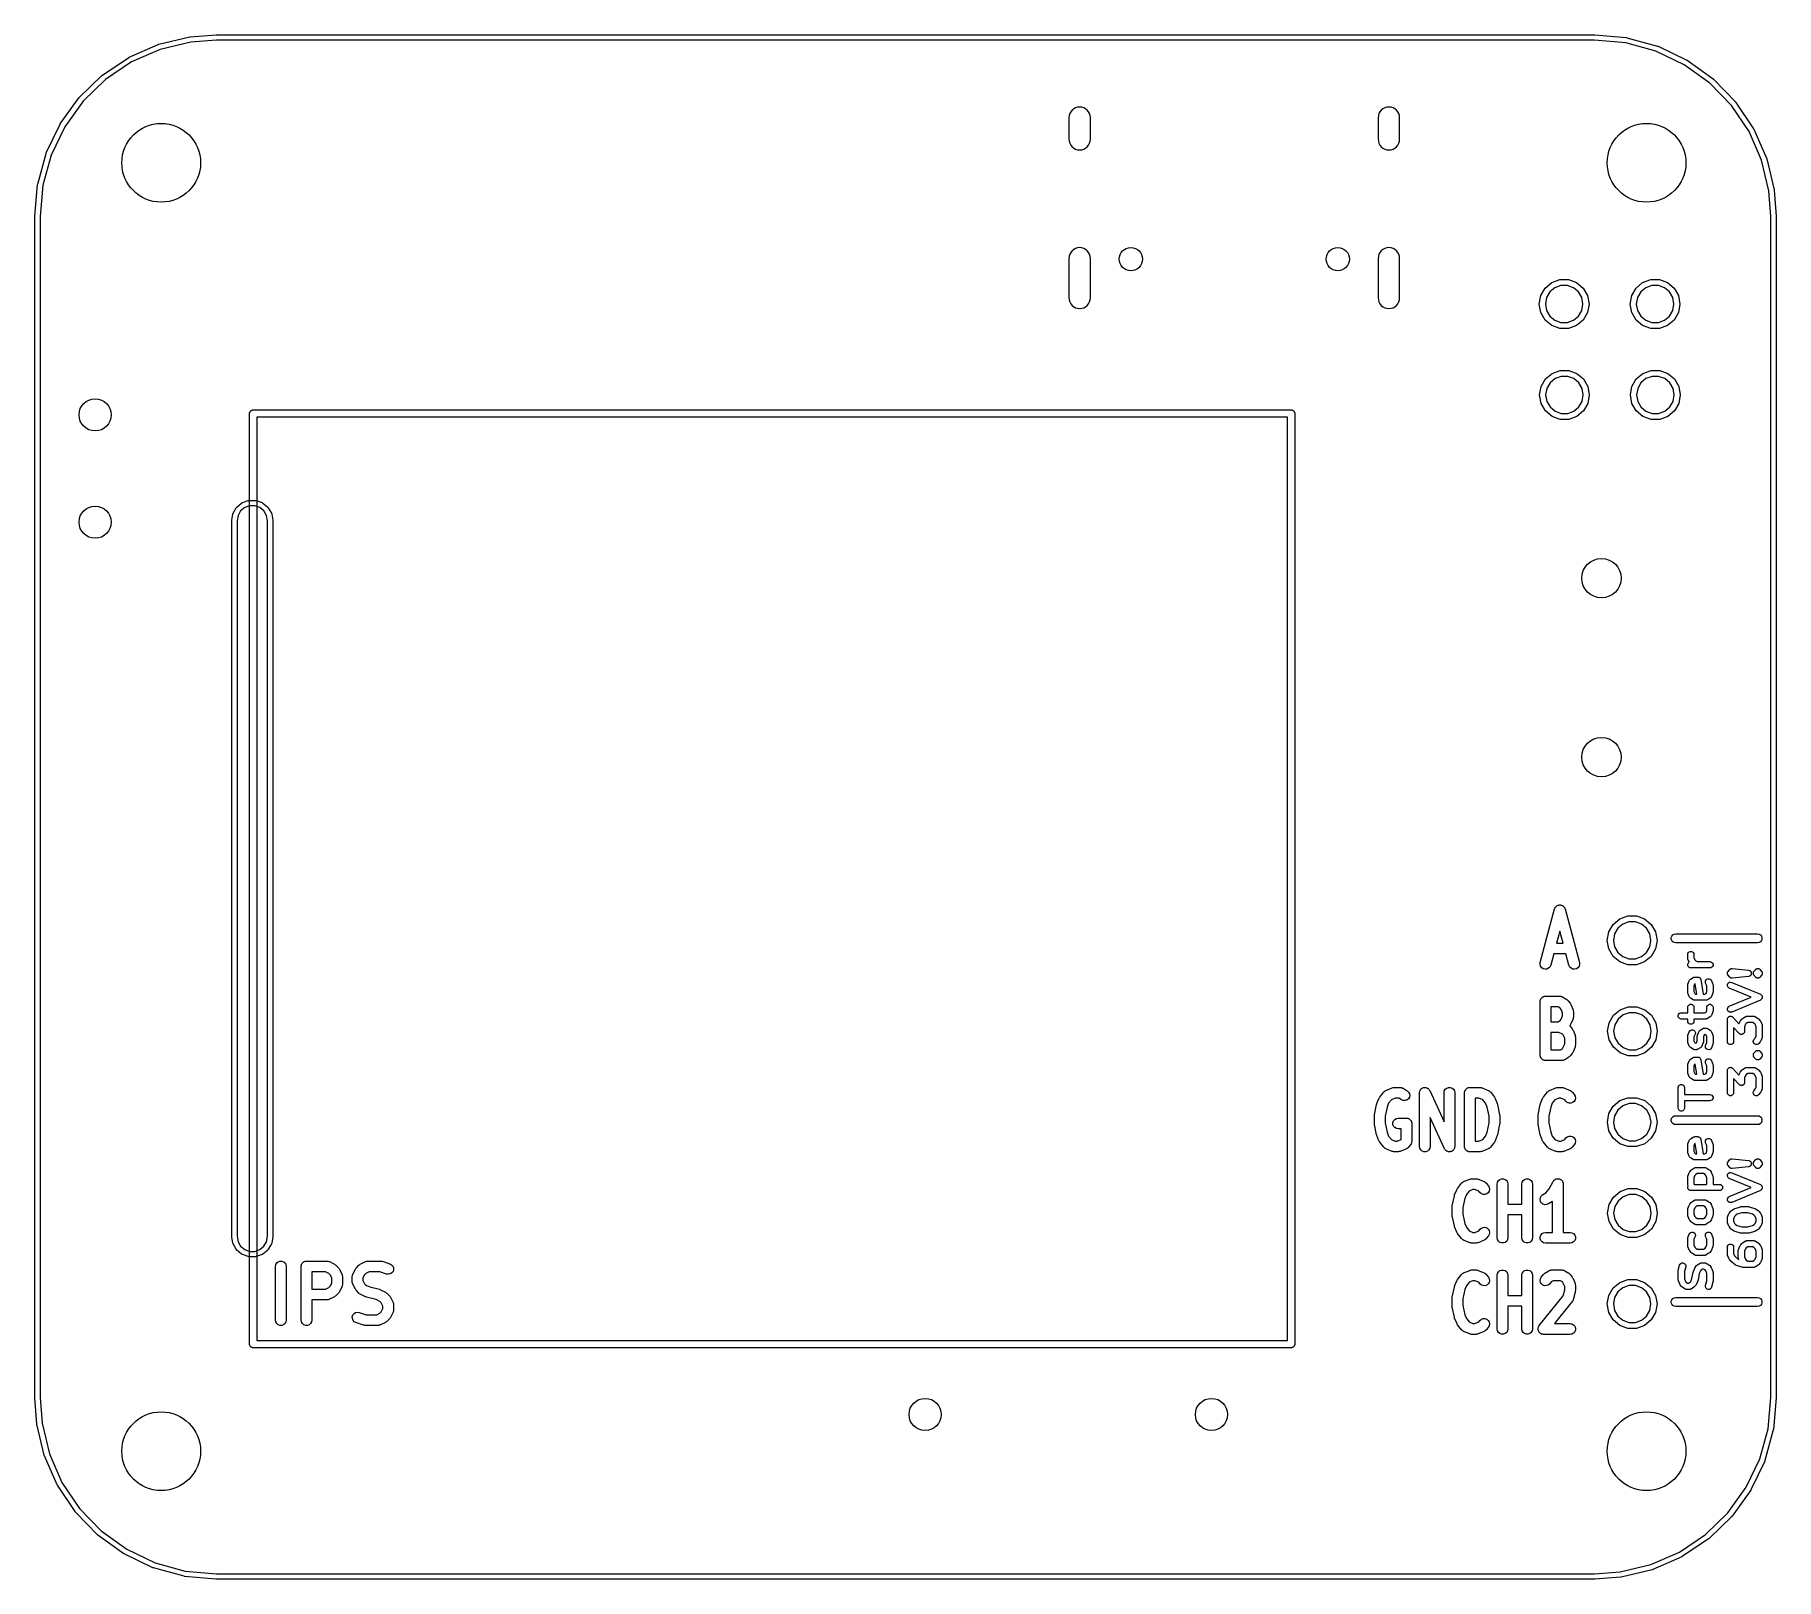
# Model space of a CAD drawing. Extents: x 77.7 to 126.3, y -111.6 to -68.4.
import ezdxf

# ---------------------------------------------------------------- set-up
doc = ezdxf.new("R2010")
doc.units = 0
doc.header["$MEASUREMENT"] = 0
doc.layers.add('BLACK', color=7, linetype='CONTINUOUS', lineweight=5, true_color=0xffffff)
doc.layers.add('CYAN3', color=131, linetype='CONTINUOUS', lineweight=5, true_color=0x7fffff)

msp = doc.modelspace()

# ---------------------------------------------------------------- linework, layer by layer
at = {"layer": 'BLACK', "linetype": 'CONTINUOUS'}
for p, q in [((106.653, -70.529), (106.616, -70.575)), ((106.699, -70.492), (106.653, -70.529)), ((106.751, -70.464), (106.699, -70.492)), ((106.807, -70.447), (106.751, -70.464)), ((106.866, -70.442), (106.807, -70.447)), ((106.924, -70.447), (106.866, -70.442)), ((106.98, -70.464), (106.924, -70.447)), ((107.032, -70.492), (106.98, -70.464)), ((107.078, -70.529), (107.032, -70.492)), ((107.115, -70.575), (107.078, -70.529)), ((115.293, -70.529), (115.256, -70.575)), ((115.339, -70.492), (115.293, -70.529)), ((115.391, -70.464), (115.339, -70.492)), ((115.447, -70.447), (115.391, -70.464)), ((115.506, -70.442), (115.447, -70.447)), ((115.564, -70.447), (115.506, -70.442)), ((115.62, -70.464), (115.564, -70.447)), ((115.672, -70.492), (115.62, -70.464)), ((115.718, -70.529), (115.672, -70.492)), ((115.755, -70.575), (115.718, -70.529)), ((106.571, -70.683), (106.566, -70.742)), ((106.566, -70.742), (106.566, -71.341)), ((106.588, -70.627), (106.571, -70.683)), ((106.616, -70.575), (106.588, -70.627)), ((107.143, -70.627), (107.115, -70.575)), ((107.16, -70.683), (107.143, -70.627)), ((107.166, -70.742), (107.16, -70.683)), ((107.166, -71.341), (107.166, -70.742)), ((115.211, -70.683), (115.206, -70.742)), ((115.206, -70.742), (115.206, -71.341)), ((115.228, -70.627), (115.211, -70.683)), ((115.256, -70.575), (115.228, -70.627)), ((115.783, -70.627), (115.755, -70.575)), ((115.8, -70.683), (115.783, -70.627)), ((115.806, -70.742), (115.8, -70.683)), ((115.806, -71.341), (115.806, -70.742)), ((106.566, -71.341), (106.571, -71.4)), ((106.571, -71.4), (106.588, -71.456)), ((106.588, -71.456), (106.616, -71.508)), ((106.616, -71.508), (106.653, -71.554)), ((107.078, -71.554), (107.115, -71.508)), ((107.115, -71.508), (107.143, -71.456)), ((107.143, -71.456), (107.16, -71.4)), ((107.16, -71.4), (107.166, -71.341)), ((115.206, -71.341), (115.211, -71.4)), ((115.211, -71.4), (115.228, -71.456)), ((115.228, -71.456), (115.256, -71.508)), ((115.256, -71.508), (115.293, -71.554)), ((115.718, -71.554), (115.755, -71.508)), ((115.755, -71.508), (115.783, -71.456)), ((115.783, -71.456), (115.8, -71.4)), ((115.8, -71.4), (115.806, -71.341)), ((106.653, -71.554), (106.699, -71.591)), ((106.699, -71.591), (106.751, -71.619)), ((106.751, -71.619), (106.807, -71.636)), ((106.807, -71.636), (106.866, -71.641)), ((106.866, -71.641), (106.924, -71.636)), ((106.924, -71.636), (106.98, -71.619)), ((106.98, -71.619), (107.032, -71.591)), ((107.032, -71.591), (107.078, -71.554)), ((115.293, -71.554), (115.339, -71.591)), ((115.339, -71.591), (115.391, -71.619)), ((115.391, -71.619), (115.447, -71.636)), ((115.447, -71.636), (115.506, -71.641)), ((115.506, -71.641), (115.564, -71.636)), ((115.564, -71.636), (115.62, -71.619)), ((115.62, -71.619), (115.672, -71.591)), ((115.672, -71.591), (115.718, -71.554)), ((106.699, -74.422), (106.653, -74.459)), ((106.751, -74.394), (106.699, -74.422)), ((106.807, -74.377), (106.751, -74.394)), ((106.866, -74.371), (106.807, -74.377)), ((106.924, -74.377), (106.866, -74.371)), ((106.98, -74.394), (106.924, -74.377)), ((107.032, -74.422), (106.98, -74.394)), ((107.078, -74.459), (107.032, -74.422)), ((115.339, -74.422), (115.293, -74.459)), ((115.391, -74.394), (115.339, -74.422)), ((115.447, -74.377), (115.391, -74.394)), ((115.506, -74.371), (115.447, -74.377)), ((115.564, -74.377), (115.506, -74.371)), ((115.62, -74.394), (115.564, -74.377)), ((115.672, -74.422), (115.62, -74.394)), ((115.718, -74.459), (115.672, -74.422)), ((106.571, -74.613), (106.566, -74.671)), ((106.566, -74.671), (106.566, -75.772)), ((106.588, -74.557), (106.571, -74.613)), ((106.616, -74.505), (106.588, -74.557)), ((106.653, -74.459), (106.616, -74.505)), ((107.115, -74.505), (107.078, -74.459)), ((107.143, -74.557), (107.115, -74.505)), ((107.16, -74.613), (107.143, -74.557)), ((107.166, -74.671), (107.16, -74.613)), ((107.166, -75.772), (107.166, -74.671)), ((115.211, -74.613), (115.206, -74.671)), ((115.206, -74.671), (115.206, -75.772)), ((115.228, -74.557), (115.211, -74.613)), ((115.256, -74.505), (115.228, -74.557)), ((115.293, -74.459), (115.256, -74.505)), ((115.755, -74.505), (115.718, -74.459)), ((115.783, -74.557), (115.755, -74.505)), ((115.8, -74.613), (115.783, -74.557)), ((115.806, -74.671), (115.8, -74.613)), ((115.806, -75.772), (115.806, -74.671)), ((106.566, -75.772), (106.571, -75.83)), ((106.571, -75.83), (106.588, -75.886)), ((106.588, -75.886), (106.616, -75.938)), ((107.115, -75.938), (107.143, -75.886)), ((107.143, -75.886), (107.16, -75.83)), ((107.16, -75.83), (107.166, -75.772)), ((115.206, -75.772), (115.211, -75.83)), ((115.211, -75.83), (115.228, -75.886)), ((115.228, -75.886), (115.256, -75.938)), ((115.755, -75.938), (115.783, -75.886)), ((115.783, -75.886), (115.8, -75.83)), ((115.8, -75.83), (115.806, -75.772)), ((106.616, -75.938), (106.653, -75.984)), ((106.653, -75.984), (106.699, -76.021)), ((106.699, -76.021), (106.751, -76.049)), ((106.751, -76.049), (106.807, -76.066)), ((106.807, -76.066), (106.866, -76.072)), ((106.866, -76.072), (106.924, -76.066)), ((106.924, -76.066), (106.98, -76.049)), ((106.98, -76.049), (107.032, -76.021)), ((107.032, -76.021), (107.078, -75.984)), ((107.078, -75.984), (107.115, -75.938)), ((115.256, -75.938), (115.293, -75.984)), ((115.293, -75.984), (115.339, -76.021)), ((115.339, -76.021), (115.391, -76.049)), ((115.391, -76.049), (115.447, -76.066)), ((115.447, -76.066), (115.506, -76.072)), ((115.506, -76.072), (115.564, -76.066)), ((115.564, -76.066), (115.62, -76.049)), ((115.62, -76.049), (115.672, -76.021)), ((115.672, -76.021), (115.718, -75.984)), ((115.718, -75.984), (115.755, -75.938)), ((83.675, -78.989), (83.678, -78.981)), ((83.675, -78.998), (83.675, -78.989)), ((83.675, -105.015), (83.675, -78.998)), ((83.675, -78.998), (83.675, -78.998)), ((83.678, -78.981), (83.679, -78.972)), ((83.679, -78.972), (83.684, -78.964)), ((83.684, -78.964), (83.687, -78.956)), ((83.687, -78.956), (83.693, -78.949)), ((83.693, -78.949), (83.697, -78.941)), ((83.697, -78.941), (83.704, -78.936)), ((83.704, -78.936), (83.709, -78.929)), ((83.709, -78.929), (83.717, -78.924)), ((83.717, -78.924), (83.724, -78.919)), ((83.724, -78.919), (83.732, -78.916)), ((83.732, -78.916), (83.74, -78.911)), ((83.74, -78.911), (83.749, -78.91)), ((83.749, -78.91), (83.757, -78.907)), ((83.757, -78.907), (83.766, -78.907)), ((83.766, -78.907), (83.766, -78.907)), ((83.766, -78.907), (112.783, -78.907)), ((83.875, -79.107), (83.875, -104.907)), ((112.675, -79.107), (83.875, -79.107)), ((112.675, -104.907), (112.675, -79.107)), ((112.783, -78.907), (112.792, -78.907)), ((112.783, -78.907), (112.783, -78.907)), ((112.792, -78.907), (112.801, -78.91)), ((112.801, -78.91), (112.809, -78.911)), ((112.809, -78.911), (112.817, -78.916)), ((112.817, -78.916), (112.825, -78.919)), ((112.825, -78.919), (112.832, -78.924)), ((112.832, -78.924), (112.84, -78.929)), ((112.84, -78.929), (112.846, -78.936)), ((112.846, -78.936), (112.852, -78.941)), ((112.852, -78.941), (112.857, -78.949)), ((112.857, -78.949), (112.863, -78.956)), ((112.863, -78.956), (112.866, -78.964)), ((112.866, -78.964), (112.87, -78.972)), ((112.87, -78.972), (112.872, -78.981)), ((112.872, -78.981), (112.875, -78.989)), ((112.875, -78.989), (112.875, -78.998)), ((112.875, -78.998), (112.875, -78.998)), ((112.875, -78.998), (112.875, -105.015)), ((119.736, -94.346), (120.136, -92.846)), ((120.136, -92.846), (120.141, -92.834)), ((120.141, -92.834), (120.145, -92.821)), ((120.145, -92.821), (120.152, -92.81)), ((120.152, -92.81), (120.158, -92.799)), ((120.158, -92.799), (120.167, -92.789)), ((120.167, -92.789), (120.175, -92.778)), ((120.175, -92.778), (120.185, -92.771)), ((120.185, -92.771), (120.195, -92.762)), ((120.195, -92.762), (120.207, -92.756)), ((120.207, -92.756), (120.217, -92.749)), ((120.217, -92.749), (120.23, -92.745)), ((120.23, -92.745), (120.242, -92.74)), ((120.242, -92.74), (120.255, -92.739)), ((120.255, -92.739), (120.268, -92.735)), ((120.268, -92.735), (120.281, -92.736)), ((120.281, -92.736), (120.294, -92.735)), ((120.294, -92.735), (120.306, -92.739)), ((120.306, -92.739), (120.32, -92.74)), ((120.32, -92.74), (120.331, -92.745)), ((120.331, -92.745), (120.344, -92.749)), ((120.344, -92.749), (120.355, -92.756)), ((120.355, -92.756), (120.367, -92.762)), ((120.367, -92.762), (120.376, -92.771)), ((120.376, -92.771), (120.387, -92.778)), ((120.387, -92.778), (120.394, -92.789)), ((120.394, -92.789), (120.404, -92.799)), ((120.404, -92.799), (120.409, -92.81)), ((120.409, -92.81), (120.417, -92.821)), ((120.417, -92.821), (120.42, -92.834)), ((120.42, -92.834), (120.426, -92.846)), ((120.426, -92.846), (120.826, -94.346)), ((120.281, -93.467), (120.19, -93.806)), ((120.19, -93.806), (120.371, -93.806)), ((120.371, -93.806), (120.281, -93.467)), ((123.395, -93.649), (123.41, -93.608)), ((123.395, -93.692), (123.395, -93.649)), ((123.41, -93.733), (123.395, -93.692)), ((123.41, -93.608), (123.437, -93.575)), ((123.437, -93.766), (123.41, -93.733)), ((123.437, -93.575), (123.475, -93.553)), ((123.475, -93.788), (123.437, -93.766)), ((123.475, -93.553), (123.518, -93.545)), ((123.518, -93.795), (123.475, -93.788)), ((123.518, -93.545), (125.804, -93.545)), ((125.804, -93.795), (123.518, -93.795)), ((125.804, -93.545), (125.846, -93.553)), ((125.846, -93.788), (125.804, -93.795)), ((125.846, -93.553), (125.884, -93.575)), ((125.884, -93.766), (125.846, -93.788)), ((125.884, -93.575), (125.912, -93.608)), ((125.912, -93.733), (125.884, -93.766)), ((125.912, -93.608), (125.927, -93.649)), ((125.927, -93.692), (125.912, -93.733)), ((125.927, -93.649), (125.927, -93.692)), ((119.731, -94.398), (119.736, -94.346)), ((120.11, -94.106), (120.026, -94.423)), ((120.451, -94.106), (120.11, -94.106)), ((120.536, -94.423), (120.451, -94.106)), ((120.826, -94.346), (120.83, -94.398)), ((123.854, -94.123), (123.859, -94.093)), ((123.854, -94.218), (123.854, -94.123)), ((123.854, -94.22), (123.854, -94.218)), ((123.854, -94.221), (123.854, -94.22)), ((123.856, -94.235), (123.854, -94.221)), ((123.855, -94.394), (123.865, -94.365)), ((123.859, -94.248), (123.856, -94.235)), ((123.859, -94.093), (123.874, -94.067)), ((123.86, -94.249), (123.859, -94.248)), ((123.86, -94.251), (123.86, -94.249)), ((123.894, -94.337), (123.86, -94.251)), ((123.865, -94.365), (123.885, -94.342)), ((123.874, -94.067), (123.897, -94.047)), ((123.885, -94.342), (123.894, -94.337)), ((123.897, -94.047), (123.926, -94.037)), ((123.926, -94.037), (123.956, -94.037)), ((123.956, -94.037), (123.985, -94.047)), ((123.985, -94.047), (124.008, -94.067)), ((124.008, -94.067), (124.023, -94.093)), ((124.023, -94.093), (124.029, -94.123)), ((124.029, -94.123), (124.029, -94.201)), ((124.029, -94.201), (124.056, -94.269)), ((124.056, -94.269), (124.076, -94.295)), ((124.076, -94.295), (124.119, -94.321)), ((124.119, -94.321), (124.474, -94.321)), ((124.474, -94.321), (124.504, -94.327)), ((124.504, -94.327), (124.531, -94.342)), ((124.531, -94.342), (124.55, -94.365)), ((124.55, -94.365), (124.561, -94.394)), ((119.745, -94.448), (119.731, -94.398)), ((119.775, -94.491), (119.745, -94.448)), ((119.817, -94.521), (119.775, -94.491)), ((119.868, -94.534), (119.817, -94.521)), ((119.92, -94.529), (119.868, -94.534)), ((119.967, -94.507), (119.92, -94.529)), ((120.004, -94.471), (119.967, -94.507)), ((120.026, -94.423), (120.004, -94.471)), ((120.558, -94.471), (120.536, -94.423)), ((120.595, -94.507), (120.558, -94.471)), ((120.642, -94.529), (120.595, -94.507)), ((120.694, -94.534), (120.642, -94.529)), ((120.744, -94.521), (120.694, -94.534)), ((120.787, -94.491), (120.744, -94.521)), ((120.817, -94.448), (120.787, -94.491)), ((120.83, -94.398), (120.817, -94.448)), ((123.855, -94.424), (123.855, -94.394)), ((123.865, -94.453), (123.855, -94.424)), ((123.86, -94.948), (123.898, -94.853)), ((123.885, -94.476), (123.865, -94.453)), ((123.911, -94.491), (123.885, -94.476)), ((123.898, -94.853), (123.904, -94.842)), ((123.904, -94.842), (123.91, -94.831)), ((123.91, -94.831), (123.912, -94.829)), ((123.941, -94.496), (123.911, -94.491)), ((123.912, -94.829), (123.914, -94.827)), ((123.914, -94.827), (123.924, -94.819)), ((123.924, -94.819), (123.933, -94.811)), ((123.933, -94.811), (124.009, -94.763)), ((124.474, -94.496), (123.941, -94.496)), ((124.009, -94.763), (124.017, -94.76)), ((124.017, -94.76), (124.025, -94.755)), ((124.025, -94.755), (124.031, -94.754)), ((124.031, -94.754), (124.037, -94.752)), ((124.037, -94.752), (124.046, -94.751)), ((124.046, -94.751), (124.055, -94.75)), ((124.055, -94.75), (124.132, -94.75)), ((124.132, -94.75), (124.133, -94.75)), ((124.132, -94.75), (124.132, -94.75)), ((124.133, -94.75), (124.147, -94.753)), ((124.147, -94.753), (124.161, -94.755)), ((124.161, -94.755), (124.162, -94.756)), ((124.162, -94.756), (124.163, -94.756)), ((124.163, -94.756), (124.175, -94.763)), ((124.175, -94.763), (124.188, -94.77)), ((124.188, -94.77), (124.188, -94.771)), ((124.188, -94.771), (124.189, -94.771)), ((124.189, -94.771), (124.198, -94.783)), ((124.198, -94.783), (124.207, -94.794)), ((124.207, -94.794), (124.208, -94.794)), ((124.208, -94.794), (124.208, -94.795)), ((124.208, -94.795), (124.213, -94.809)), ((124.213, -94.809), (124.218, -94.822)), ((124.218, -94.822), (124.218, -94.823)), ((124.218, -94.823), (124.218, -94.824)), ((124.218, -94.824), (124.282, -95.226)), ((124.349, -94.888), (124.353, -94.858)), ((124.353, -94.858), (124.368, -94.831)), ((124.368, -94.831), (124.39, -94.811)), ((124.39, -94.811), (124.418, -94.799)), ((124.418, -94.799), (124.449, -94.798)), ((124.449, -94.798), (124.478, -94.808)), ((124.504, -94.491), (124.474, -94.496)), ((124.478, -94.808), (124.502, -94.827)), ((124.502, -94.827), (124.518, -94.853)), ((124.531, -94.476), (124.504, -94.491)), ((124.518, -94.853), (124.556, -94.948)), ((124.55, -94.453), (124.531, -94.476)), ((124.561, -94.424), (124.55, -94.453)), ((124.561, -94.394), (124.561, -94.424)), ((124.962, -94.645), (124.963, -94.638)), ((124.962, -94.647), (124.962, -94.645)), ((124.962, -94.649), (124.962, -94.647)), ((124.963, -94.656), (124.962, -94.649)), ((124.963, -94.632), (124.966, -94.626)), ((124.963, -94.638), (124.963, -94.632)), ((124.963, -94.662), (124.963, -94.656)), ((124.966, -94.668), (124.963, -94.662)), ((124.966, -94.626), (124.967, -94.619)), ((124.967, -94.675), (124.966, -94.668)), ((124.967, -94.617), (124.968, -94.615)), ((124.967, -94.619), (124.967, -94.617)), ((124.967, -94.677), (124.967, -94.675)), ((124.968, -94.679), (124.967, -94.677)), ((124.968, -94.615), (124.971, -94.609)), ((124.971, -94.684), (124.968, -94.679)), ((124.971, -94.609), (124.974, -94.603)), ((124.974, -94.691), (124.971, -94.684)), ((124.974, -94.603), (124.978, -94.598)), ((124.978, -94.696), (124.974, -94.691)), ((124.978, -94.598), (124.981, -94.592)), ((124.981, -94.702), (124.978, -94.696)), ((124.981, -94.592), (125.019, -94.545)), ((125.019, -94.749), (124.981, -94.702)), ((125.019, -94.545), (125.029, -94.536)), ((125.029, -94.758), (125.019, -94.749)), ((125.029, -94.536), (125.039, -94.527)), ((125.039, -94.767), (125.029, -94.758)), ((125.039, -94.527), (125.04, -94.526)), ((125.04, -94.768), (125.039, -94.767)), ((125.04, -94.526), (125.042, -94.525)), ((125.042, -94.769), (125.04, -94.768)), ((125.042, -94.525), (125.054, -94.52)), ((125.054, -94.774), (125.042, -94.769)), ((125.054, -94.52), (125.066, -94.514)), ((125.066, -94.779), (125.054, -94.774)), ((125.066, -94.514), (125.068, -94.514)), ((125.068, -94.78), (125.066, -94.779)), ((125.068, -94.514), (125.07, -94.513)), ((125.07, -94.78), (125.068, -94.78)), ((125.07, -94.513), (125.083, -94.513)), ((125.083, -94.781), (125.07, -94.78)), ((125.083, -94.513), (125.097, -94.512)), ((125.097, -94.782), (125.083, -94.781)), ((125.097, -94.512), (125.554, -94.56)), ((125.554, -94.734), (125.097, -94.782)), ((125.554, -94.56), (125.56, -94.562)), ((125.56, -94.732), (125.554, -94.734)), ((125.56, -94.562), (125.566, -94.562)), ((125.566, -94.732), (125.56, -94.732)), ((125.566, -94.562), (125.57, -94.564)), ((125.57, -94.73), (125.566, -94.732)), ((125.57, -94.564), (125.575, -94.565)), ((125.575, -94.729), (125.57, -94.73)), ((125.575, -94.565), (125.579, -94.567)), ((125.579, -94.727), (125.575, -94.729)), ((125.579, -94.567), (125.583, -94.568)), ((125.583, -94.726), (125.579, -94.727)), ((125.583, -94.568), (125.588, -94.572)), ((125.588, -94.722), (125.583, -94.726)), ((125.588, -94.572), (125.594, -94.575)), ((125.594, -94.719), (125.588, -94.722)), ((125.594, -94.575), (125.597, -94.578)), ((125.597, -94.716), (125.594, -94.719)), ((125.597, -94.578), (125.601, -94.58)), ((125.601, -94.714), (125.597, -94.716)), ((125.601, -94.58), (125.604, -94.583)), ((125.604, -94.71), (125.601, -94.714)), ((125.604, -94.583), (125.608, -94.586)), ((125.608, -94.708), (125.604, -94.71)), ((125.608, -94.586), (125.611, -94.591)), ((125.611, -94.703), (125.608, -94.708)), ((125.611, -94.591), (125.615, -94.596)), ((125.615, -94.698), (125.611, -94.703)), ((125.615, -94.596), (125.617, -94.6)), ((125.617, -94.694), (125.615, -94.698)), ((125.617, -94.6), (125.62, -94.603)), ((125.62, -94.691), (125.617, -94.694)), ((125.62, -94.603), (125.622, -94.608)), ((125.622, -94.686), (125.62, -94.691)), ((125.622, -94.608), (125.625, -94.611)), ((125.625, -94.683), (125.622, -94.686)), ((125.625, -94.611), (125.626, -94.617)), ((125.626, -94.677), (125.625, -94.683)), ((125.626, -94.617), (125.629, -94.623)), ((125.629, -94.671), (125.626, -94.677)), ((125.629, -94.623), (125.629, -94.627)), ((125.629, -94.627), (125.631, -94.632)), ((125.631, -94.662), (125.629, -94.666)), ((125.629, -94.666), (125.629, -94.671)), ((125.631, -94.632), (125.631, -94.636)), ((125.631, -94.636), (125.632, -94.641)), ((125.632, -94.641), (125.631, -94.647)), ((125.631, -94.647), (125.632, -94.653)), ((125.632, -94.653), (125.631, -94.658)), ((125.631, -94.658), (125.631, -94.662)), ((125.686, -94.645), (125.687, -94.638)), ((125.686, -94.647), (125.686, -94.645)), ((125.686, -94.649), (125.686, -94.647)), ((125.687, -94.656), (125.686, -94.649)), ((125.687, -94.632), (125.689, -94.626)), ((125.687, -94.638), (125.687, -94.632)), ((125.687, -94.662), (125.687, -94.656)), ((125.689, -94.668), (125.687, -94.662)), ((125.689, -94.626), (125.69, -94.619)), ((125.69, -94.675), (125.689, -94.668)), ((125.69, -94.619), (125.691, -94.617)), ((125.691, -94.677), (125.69, -94.675)), ((125.691, -94.617), (125.692, -94.615)), ((125.692, -94.679), (125.691, -94.677)), ((125.692, -94.615), (125.695, -94.609)), ((125.695, -94.684), (125.692, -94.679)), ((125.695, -94.609), (125.697, -94.603)), ((125.697, -94.691), (125.695, -94.684)), ((125.697, -94.603), (125.702, -94.598)), ((125.702, -94.696), (125.697, -94.691)), ((125.702, -94.598), (125.705, -94.592)), ((125.705, -94.702), (125.702, -94.696)), ((125.705, -94.592), (125.743, -94.545)), ((125.743, -94.749), (125.705, -94.702)), ((125.743, -94.545), (125.745, -94.543)), ((125.745, -94.751), (125.743, -94.749)), ((125.745, -94.543), (125.746, -94.541)), ((125.746, -94.752), (125.745, -94.751)), ((125.746, -94.541), (125.756, -94.533)), ((125.756, -94.761), (125.746, -94.752)), ((125.756, -94.533), (125.766, -94.525)), ((125.766, -94.769), (125.756, -94.761)), ((125.766, -94.525), (125.768, -94.524)), ((125.768, -94.77), (125.766, -94.769)), ((125.768, -94.524), (125.769, -94.523)), ((125.769, -94.771), (125.768, -94.77)), ((125.769, -94.523), (125.782, -94.518)), ((125.782, -94.776), (125.769, -94.771)), ((125.782, -94.518), (125.794, -94.513)), ((125.794, -94.78), (125.782, -94.776)), ((125.794, -94.513), (125.796, -94.513)), ((125.796, -94.78), (125.794, -94.78)), ((125.796, -94.513), (125.798, -94.513)), ((125.798, -94.781), (125.796, -94.78)), ((125.798, -94.513), (125.811, -94.513)), ((125.811, -94.781), (125.798, -94.781)), ((125.811, -94.513), (125.824, -94.513)), ((125.824, -94.781), (125.811, -94.781)), ((125.824, -94.513), (125.826, -94.513)), ((125.826, -94.78), (125.824, -94.781)), ((125.826, -94.513), (125.829, -94.513)), ((125.829, -94.78), (125.826, -94.78)), ((125.829, -94.513), (125.841, -94.518)), ((125.841, -94.776), (125.829, -94.78)), ((125.841, -94.518), (125.853, -94.523)), ((125.853, -94.771), (125.841, -94.776)), ((125.853, -94.523), (125.855, -94.524)), ((125.855, -94.77), (125.853, -94.771)), ((125.855, -94.524), (125.857, -94.525)), ((125.857, -94.769), (125.855, -94.77)), ((125.857, -94.525), (125.867, -94.533)), ((125.867, -94.761), (125.857, -94.769)), ((125.867, -94.533), (125.877, -94.541)), ((125.877, -94.752), (125.867, -94.761)), ((125.877, -94.541), (125.878, -94.543)), ((125.878, -94.751), (125.877, -94.752)), ((125.878, -94.543), (125.88, -94.545)), ((125.88, -94.749), (125.878, -94.751)), ((125.88, -94.545), (125.918, -94.592)), ((125.918, -94.702), (125.88, -94.749)), ((125.918, -94.592), (125.921, -94.598)), ((125.921, -94.696), (125.918, -94.702)), ((125.921, -94.598), (125.925, -94.603)), ((125.925, -94.691), (125.921, -94.696)), ((125.925, -94.603), (125.927, -94.609)), ((125.927, -94.684), (125.925, -94.691)), ((125.927, -94.609), (125.931, -94.615)), ((125.931, -94.679), (125.927, -94.684)), ((125.931, -94.615), (125.931, -94.617)), ((125.931, -94.617), (125.932, -94.619)), ((125.932, -94.675), (125.931, -94.677)), ((125.931, -94.677), (125.931, -94.679)), ((125.932, -94.619), (125.933, -94.626)), ((125.933, -94.668), (125.932, -94.675)), ((125.933, -94.626), (125.936, -94.632)), ((125.936, -94.662), (125.933, -94.668)), ((125.936, -94.632), (125.936, -94.638)), ((125.936, -94.638), (125.937, -94.645)), ((125.937, -94.649), (125.936, -94.656)), ((125.936, -94.656), (125.936, -94.662)), ((125.937, -94.645), (125.937, -94.647)), ((125.937, -94.647), (125.937, -94.649)), ((119.751, -95.36), (119.759, -95.35)), ((119.759, -95.35), (119.766, -95.338)), ((119.766, -95.338), (119.776, -95.33)), ((119.776, -95.33), (119.784, -95.32)), ((119.784, -95.32), (119.796, -95.313)), ((119.796, -95.313), (119.806, -95.305)), ((119.806, -95.305), (119.818, -95.3)), ((119.818, -95.3), (119.829, -95.294)), ((119.829, -95.294), (119.842, -95.291)), ((119.842, -95.291), (119.855, -95.287)), ((119.855, -95.287), (119.868, -95.287)), ((119.868, -95.287), (119.881, -95.285)), ((119.881, -95.285), (120.281, -95.285)), ((120.281, -95.285), (120.296, -95.287)), ((120.296, -95.287), (120.312, -95.288)), ((120.312, -95.288), (120.322, -95.292)), ((120.322, -95.292), (120.332, -95.294)), ((120.332, -95.294), (120.346, -95.302)), ((120.346, -95.302), (120.36, -95.307)), ((120.36, -95.307), (120.474, -95.379)), ((123.854, -94.978), (123.856, -94.964)), ((123.854, -94.979), (123.854, -94.978)), ((123.854, -94.98), (123.854, -94.979)), ((123.854, -95.171), (123.854, -94.98)), ((123.854, -95.172), (123.854, -95.171)), ((123.854, -95.174), (123.854, -95.172)), ((123.856, -95.187), (123.854, -95.174)), ((123.856, -94.964), (123.859, -94.95)), ((123.859, -95.201), (123.856, -95.187)), ((123.859, -94.95), (123.86, -94.949)), ((123.86, -95.202), (123.859, -95.201)), ((123.86, -94.949), (123.86, -94.948)), ((123.86, -95.203), (123.86, -95.202)), ((123.898, -95.299), (123.86, -95.203)), ((123.904, -95.309), (123.898, -95.299)), ((123.91, -95.32), (123.904, -95.309)), ((123.912, -95.322), (123.91, -95.32)), ((123.914, -95.324), (123.912, -95.322)), ((123.924, -95.332), (123.914, -95.324)), ((123.933, -95.34), (123.924, -95.332)), ((124.009, -95.388), (123.933, -95.34)), ((124.05, -94.944), (124.029, -94.997)), ((124.029, -94.997), (124.029, -95.154)), ((124.029, -95.154), (124.05, -95.207)), ((124.059, -94.938), (124.05, -94.944)), ((124.05, -95.207), (124.08, -95.226)), ((124.105, -95.226), (124.059, -94.938)), ((124.08, -95.226), (124.105, -95.226)), ((124.282, -95.226), (124.335, -95.226)), ((124.335, -95.226), (124.366, -95.207)), ((124.355, -94.918), (124.349, -94.888)), ((124.387, -94.997), (124.355, -94.918)), ((124.366, -95.207), (124.387, -95.154)), ((124.387, -95.154), (124.387, -94.997)), ((124.483, -95.34), (124.406, -95.388)), ((124.492, -95.332), (124.483, -95.34)), ((124.502, -95.324), (124.492, -95.332)), ((124.503, -95.322), (124.502, -95.324)), ((124.505, -95.32), (124.503, -95.322)), ((124.511, -95.309), (124.505, -95.32)), ((124.518, -95.299), (124.511, -95.309)), ((124.556, -95.203), (124.518, -95.299)), ((124.556, -94.948), (124.556, -94.949)), ((124.556, -94.949), (124.557, -94.95)), ((124.557, -95.201), (124.556, -95.202)), ((124.556, -95.202), (124.556, -95.203)), ((124.557, -94.95), (124.559, -94.964)), ((124.559, -95.187), (124.557, -95.201)), ((124.559, -94.964), (124.562, -94.978)), ((124.562, -95.174), (124.559, -95.187)), ((124.562, -94.978), (124.562, -94.979)), ((124.562, -94.979), (124.562, -94.98)), ((124.562, -94.98), (124.562, -95.171)), ((124.562, -95.171), (124.562, -95.172)), ((124.562, -95.172), (124.562, -95.174)), ((124.963, -94.992), (124.964, -94.961)), ((124.972, -95.02), (124.963, -94.992)), ((124.964, -94.961), (124.976, -94.933)), ((124.99, -95.045), (124.972, -95.02)), ((124.976, -94.933), (124.996, -94.911)), ((125.016, -95.061), (124.99, -95.045)), ((124.996, -94.911), (125.023, -94.897)), ((125.622, -95.314), (125.016, -95.061)), ((125.016, -95.566), (125.622, -95.314)), ((125.023, -94.897), (125.053, -94.893)), ((125.053, -94.893), (125.083, -94.9)), ((125.083, -94.9), (125.883, -95.233)), ((125.883, -95.233), (125.893, -95.239)), ((125.893, -95.239), (125.903, -95.244)), ((125.903, -95.244), (125.905, -95.247)), ((125.905, -95.247), (125.909, -95.249)), ((125.909, -95.249), (125.915, -95.258)), ((125.915, -95.258), (125.923, -95.266)), ((125.923, -95.266), (125.925, -95.27)), ((125.925, -95.27), (125.927, -95.273)), ((125.927, -95.354), (125.925, -95.357)), ((125.927, -95.273), (125.93, -95.284)), ((125.93, -95.343), (125.927, -95.354)), ((125.93, -95.284), (125.935, -95.294)), ((125.935, -95.333), (125.93, -95.343)), ((125.935, -95.294), (125.935, -95.299)), ((125.935, -95.299), (125.936, -95.302)), ((125.936, -95.325), (125.935, -95.329)), ((125.935, -95.329), (125.935, -95.333)), ((125.936, -95.302), (125.936, -95.314)), ((125.936, -95.314), (125.936, -95.325)), ((119.731, -95.435), (119.733, -95.422)), ((119.731, -96.935), (119.731, -95.435)), ((119.733, -95.409), (119.737, -95.396)), ((119.733, -95.422), (119.733, -95.409)), ((119.737, -95.396), (119.74, -95.383)), ((119.74, -95.383), (119.746, -95.372)), ((119.746, -95.372), (119.751, -95.36)), ((120.031, -95.585), (120.031, -95.999)), ((120.238, -95.585), (120.031, -95.585)), ((120.294, -95.62), (120.238, -95.585)), ((120.321, -95.654), (120.294, -95.62)), ((120.359, -95.749), (120.321, -95.654)), ((120.321, -95.93), (120.359, -95.834)), ((120.359, -95.834), (120.359, -95.749)), ((120.474, -95.379), (120.493, -95.396)), ((120.493, -95.396), (120.512, -95.412)), ((120.512, -95.412), (120.569, -95.484)), ((120.569, -95.484), (120.58, -95.503)), ((120.58, -95.503), (120.591, -95.522)), ((120.591, -95.522), (120.649, -95.665)), ((120.649, -95.665), (120.649, -95.667)), ((120.649, -95.667), (120.65, -95.669)), ((120.65, -95.669), (120.654, -95.692)), ((120.654, -95.692), (120.659, -95.716)), ((120.659, -95.716), (120.659, -95.718)), ((120.659, -95.718), (120.659, -95.72)), ((120.659, -95.72), (120.659, -95.863)), ((123.588, -95.822), (123.599, -95.794)), ((123.588, -95.853), (123.588, -95.822)), ((123.599, -95.794), (123.618, -95.77)), ((123.618, -95.77), (123.644, -95.755)), ((123.644, -95.755), (123.674, -95.75)), ((123.674, -95.75), (123.854, -95.75)), ((123.854, -95.599), (123.859, -95.569)), ((123.854, -95.75), (123.854, -95.599)), ((123.859, -95.569), (123.874, -95.543)), ((123.874, -95.543), (123.897, -95.524)), ((123.897, -95.524), (123.926, -95.513)), ((123.926, -95.513), (123.956, -95.513)), ((123.956, -95.513), (123.985, -95.524)), ((123.985, -95.524), (124.008, -95.543)), ((124.008, -95.543), (124.023, -95.569)), ((124.017, -95.391), (124.009, -95.388)), ((124.025, -95.396), (124.017, -95.391)), ((124.023, -95.569), (124.029, -95.599)), ((124.031, -95.397), (124.025, -95.396)), ((124.029, -95.599), (124.029, -95.75)), ((124.029, -95.75), (124.335, -95.75)), ((124.037, -95.399), (124.031, -95.397)), ((124.046, -95.4), (124.037, -95.399)), ((124.055, -95.401), (124.046, -95.4)), ((124.36, -95.401), (124.055, -95.401)), ((124.335, -95.75), (124.366, -95.731)), ((124.369, -95.4), (124.36, -95.401)), ((124.366, -95.731), (124.387, -95.678)), ((124.378, -95.399), (124.369, -95.4)), ((124.384, -95.397), (124.378, -95.399)), ((124.39, -95.396), (124.384, -95.397)), ((124.387, -95.599), (124.392, -95.569)), ((124.387, -95.678), (124.387, -95.599)), ((124.398, -95.391), (124.39, -95.396)), ((124.392, -95.569), (124.407, -95.543)), ((124.406, -95.388), (124.398, -95.391)), ((124.407, -95.543), (124.431, -95.524)), ((124.431, -95.524), (124.459, -95.513)), ((124.459, -95.513), (124.49, -95.513)), ((124.49, -95.513), (124.518, -95.524)), ((124.511, -95.833), (124.505, -95.844)), ((124.518, -95.822), (124.511, -95.833)), ((124.518, -95.524), (124.541, -95.543)), ((124.556, -95.727), (124.518, -95.822)), ((124.541, -95.543), (124.557, -95.569)), ((124.557, -95.725), (124.556, -95.726)), ((124.556, -95.726), (124.556, -95.727)), ((124.557, -95.569), (124.562, -95.599)), ((124.559, -95.711), (124.557, -95.725)), ((124.562, -95.697), (124.559, -95.711)), ((124.562, -95.599), (124.562, -95.695)), ((124.562, -95.695), (124.562, -95.696)), ((124.562, -95.696), (124.562, -95.697)), ((124.963, -95.636), (124.972, -95.607)), ((124.964, -95.666), (124.963, -95.636)), ((124.976, -95.694), (124.964, -95.666)), ((124.972, -95.607), (124.99, -95.583)), ((124.996, -95.716), (124.976, -95.694)), ((124.99, -95.583), (125.016, -95.566)), ((125.023, -95.731), (124.996, -95.716)), ((125.053, -95.734), (125.023, -95.731)), ((125.083, -95.728), (125.053, -95.734)), ((125.883, -95.394), (125.083, -95.728)), ((125.893, -95.388), (125.883, -95.394)), ((125.903, -95.383), (125.893, -95.388)), ((125.905, -95.38), (125.903, -95.383)), ((125.909, -95.378), (125.905, -95.38)), ((125.915, -95.369), (125.909, -95.378)), ((125.923, -95.361), (125.915, -95.369)), ((125.925, -95.357), (125.923, -95.361)), ((120.031, -95.999), (120.238, -95.999)), ((120.031, -96.299), (120.031, -96.785)), ((120.251, -96.299), (120.031, -96.299)), ((120.238, -95.999), (120.294, -95.964)), ((120.359, -96.344), (120.251, -96.299)), ((120.294, -95.964), (120.321, -95.93)), ((120.569, -96.1), (120.557, -96.115)), ((120.557, -96.115), (120.561, -96.119)), ((120.561, -96.119), (120.569, -96.127)), ((120.58, -96.08), (120.569, -96.1)), ((120.569, -96.127), (120.626, -96.198)), ((120.591, -96.062), (120.58, -96.08)), ((120.649, -95.919), (120.591, -96.062)), ((120.626, -96.198), (120.637, -96.217)), ((120.637, -96.217), (120.649, -96.236)), ((120.65, -95.914), (120.649, -95.916)), ((120.649, -95.916), (120.649, -95.919)), ((120.649, -96.236), (120.706, -96.379)), ((120.654, -95.891), (120.65, -95.914)), ((120.659, -95.868), (120.654, -95.891)), ((120.659, -95.863), (120.659, -95.865)), ((120.659, -95.865), (120.659, -95.868)), ((123.599, -95.881), (123.588, -95.853)), ((123.618, -95.904), (123.599, -95.881)), ((123.644, -95.92), (123.618, -95.904)), ((123.674, -95.925), (123.644, -95.92)), ((123.854, -95.925), (123.674, -95.925)), ((123.854, -95.98), (123.854, -95.925)), ((123.859, -96.01), (123.854, -95.98)), ((123.874, -96.037), (123.859, -96.01)), ((123.86, -96.376), (123.898, -96.281)), ((123.897, -96.056), (123.874, -96.037)), ((123.926, -96.067), (123.897, -96.056)), ((123.898, -96.281), (123.914, -96.255)), ((123.914, -96.255), (123.938, -96.237)), ((123.956, -96.067), (123.926, -96.067)), ((123.938, -96.237), (123.967, -96.227)), ((123.985, -96.056), (123.956, -96.067)), ((123.967, -96.227), (123.997, -96.228)), ((124.008, -96.037), (123.985, -96.056)), ((123.997, -96.228), (124.025, -96.239)), ((124.023, -96.01), (124.008, -96.037)), ((124.029, -95.98), (124.023, -96.01)), ((124.025, -96.239), (124.048, -96.26)), ((124.36, -95.925), (124.029, -95.925)), ((124.029, -95.925), (124.029, -95.98)), ((124.048, -96.26), (124.062, -96.286)), ((124.067, -96.316), (124.06, -96.346)), ((124.062, -96.286), (124.067, -96.316)), ((124.126, -96.376), (124.165, -96.281)), ((124.165, -96.281), (124.171, -96.271)), ((124.171, -96.271), (124.177, -96.26)), ((124.177, -96.26), (124.179, -96.258)), ((124.179, -96.258), (124.181, -96.255)), ((124.181, -96.255), (124.19, -96.248)), ((124.19, -96.248), (124.199, -96.239)), ((124.199, -96.239), (124.276, -96.192)), ((124.276, -96.192), (124.284, -96.188)), ((124.284, -96.188), (124.292, -96.184)), ((124.292, -96.184), (124.298, -96.183)), ((124.298, -96.183), (124.304, -96.18)), ((124.304, -96.18), (124.313, -96.18)), ((124.313, -96.18), (124.322, -96.178)), ((124.322, -96.178), (124.36, -96.178)), ((124.369, -95.923), (124.36, -95.925)), ((124.36, -96.178), (124.369, -96.18)), ((124.378, -95.923), (124.369, -95.923)), ((124.369, -96.18), (124.378, -96.18)), ((124.384, -95.921), (124.378, -95.923)), ((124.378, -96.18), (124.384, -96.183)), ((124.39, -95.92), (124.384, -95.921)), ((124.384, -96.183), (124.39, -96.184)), ((124.398, -95.915), (124.39, -95.92)), ((124.39, -96.184), (124.398, -96.188)), ((124.406, -95.912), (124.398, -95.915)), ((124.398, -96.188), (124.406, -96.192)), ((124.483, -95.864), (124.406, -95.912)), ((124.406, -96.192), (124.483, -96.239)), ((124.492, -95.856), (124.483, -95.864)), ((124.483, -96.239), (124.492, -96.248)), ((124.502, -95.848), (124.492, -95.856)), ((124.492, -96.248), (124.502, -96.255)), ((124.503, -95.846), (124.502, -95.848)), ((124.502, -96.255), (124.503, -96.258)), ((124.505, -95.844), (124.503, -95.846)), ((124.503, -96.258), (124.505, -96.26)), ((124.505, -96.26), (124.511, -96.271)), ((124.511, -96.271), (124.518, -96.281)), ((124.518, -96.281), (124.556, -96.376)), ((124.962, -95.933), (124.964, -95.919)), ((124.962, -96.552), (124.962, -95.933)), ((124.964, -95.919), (124.966, -95.906)), ((124.966, -95.906), (124.967, -95.905)), ((124.967, -95.903), (124.974, -95.891)), ((124.967, -95.905), (124.967, -95.903)), ((124.974, -95.891), (124.98, -95.879)), ((124.98, -95.879), (124.981, -95.878)), ((124.981, -95.878), (124.982, -95.876)), ((124.982, -95.876), (124.993, -95.868)), ((124.993, -95.868), (125.002, -95.859)), ((125.002, -95.859), (125.004, -95.858)), ((125.004, -95.858), (125.006, -95.857)), ((125.006, -95.857), (125.018, -95.852)), ((125.018, -95.852), (125.031, -95.847)), ((125.031, -95.847), (125.032, -95.847)), ((125.032, -95.847), (125.034, -95.847)), ((125.034, -95.847), (125.048, -95.847)), ((125.048, -95.847), (125.061, -95.846)), ((125.061, -95.846), (125.063, -95.847)), ((125.063, -95.847), (125.065, -95.847)), ((125.065, -95.847), (125.077, -95.851)), ((125.077, -95.851), (125.09, -95.855)), ((125.09, -95.855), (125.091, -95.856)), ((125.091, -95.856), (125.093, -95.857)), ((125.093, -95.857), (125.103, -95.865)), ((125.103, -95.865), (125.114, -95.874)), ((125.114, -95.874), (125.285, -96.061)), ((125.29, -96.325), (125.137, -96.158)), ((125.137, -96.158), (125.137, -96.552)), ((125.285, -96.061), (125.311, -95.995)), ((125.3, -96.333), (125.29, -96.325)), ((125.311, -95.995), (125.318, -95.984)), ((125.318, -95.984), (125.324, -95.973)), ((125.324, -95.973), (125.362, -95.926)), ((125.362, -95.926), (125.373, -95.916)), ((125.373, -95.916), (125.384, -95.906)), ((125.384, -95.906), (125.46, -95.859)), ((125.421, -96.322), (125.411, -96.331)), ((125.422, -96.321), (125.421, -96.322)), ((125.424, -96.319), (125.422, -96.321)), ((125.43, -96.308), (125.424, -96.319)), ((125.436, -96.296), (125.43, -96.308)), ((125.437, -96.294), (125.436, -96.296)), ((125.438, -96.292), (125.437, -96.294)), ((125.439, -96.279), (125.438, -96.292)), ((125.442, -96.266), (125.439, -96.279)), ((125.469, -96.072), (125.442, -96.14)), ((125.442, -96.14), (125.442, -96.266)), ((125.46, -95.859), (125.469, -95.855)), ((125.469, -95.855), (125.477, -95.85)), ((125.489, -96.047), (125.469, -96.072)), ((125.477, -95.85), (125.483, -95.849)), ((125.483, -95.849), (125.488, -95.847)), ((125.488, -95.847), (125.498, -95.847)), ((125.532, -96.02), (125.489, -96.047)), ((125.498, -95.847), (125.507, -95.845)), ((125.507, -95.845), (125.697, -95.845)), ((125.672, -96.02), (125.532, -96.02)), ((125.714, -96.047), (125.672, -96.02)), ((125.697, -95.845), (125.706, -95.847)), ((125.706, -95.847), (125.715, -95.847)), ((125.735, -96.072), (125.714, -96.047)), ((125.715, -95.847), (125.721, -95.849)), ((125.721, -95.849), (125.727, -95.85)), ((125.727, -95.85), (125.735, -95.855)), ((125.735, -95.855), (125.743, -95.859)), ((125.762, -96.14), (125.735, -96.072)), ((125.743, -95.859), (125.82, -95.906)), ((125.762, -96.392), (125.762, -96.14)), ((125.82, -95.906), (125.831, -95.916)), ((125.831, -95.916), (125.842, -95.926)), ((125.842, -95.926), (125.88, -95.973)), ((125.88, -95.973), (125.886, -95.984)), ((125.886, -95.984), (125.893, -95.995)), ((125.893, -95.995), (125.931, -96.091)), ((125.931, -96.091), (125.931, -96.092)), ((125.931, -96.092), (125.932, -96.093)), ((125.932, -96.093), (125.934, -96.107)), ((125.934, -96.107), (125.937, -96.12)), ((125.937, -96.12), (125.937, -96.122)), ((125.937, -96.122), (125.937, -96.123)), ((125.937, -96.123), (125.937, -96.409)), ((120.031, -96.785), (120.295, -96.785)), ((120.295, -96.785), (120.351, -96.749)), ((120.351, -96.749), (120.378, -96.715)), ((120.378, -96.368), (120.359, -96.344)), ((120.416, -96.463), (120.378, -96.368)), ((120.378, -96.715), (120.416, -96.62)), ((120.416, -96.62), (120.416, -96.463)), ((120.706, -96.705), (120.649, -96.847)), ((120.706, -96.379), (120.706, -96.381)), ((120.706, -96.381), (120.707, -96.383)), ((120.707, -96.7), (120.706, -96.702)), ((120.706, -96.702), (120.706, -96.705)), ((120.707, -96.383), (120.711, -96.407)), ((120.711, -96.677), (120.707, -96.7)), ((120.711, -96.407), (120.716, -96.43)), ((120.716, -96.654), (120.711, -96.677)), ((120.716, -96.43), (120.716, -96.432)), ((120.716, -96.432), (120.716, -96.435)), ((120.716, -96.435), (120.716, -96.649)), ((120.716, -96.649), (120.716, -96.651)), ((120.716, -96.651), (120.716, -96.654)), ((123.854, -96.406), (123.856, -96.393)), ((123.854, -96.407), (123.854, -96.406)), ((123.854, -96.409), (123.854, -96.407)), ((123.854, -96.552), (123.854, -96.409)), ((123.854, -96.553), (123.854, -96.552)), ((123.854, -96.555), (123.854, -96.553)), ((123.856, -96.568), (123.854, -96.555)), ((123.856, -96.393), (123.859, -96.379)), ((123.859, -96.582), (123.856, -96.568)), ((123.859, -96.379), (123.86, -96.378)), ((123.86, -96.583), (123.859, -96.582)), ((123.86, -96.378), (123.86, -96.376)), ((123.86, -96.584), (123.86, -96.583)), ((123.898, -96.679), (123.86, -96.584)), ((123.904, -96.69), (123.898, -96.679)), ((123.91, -96.701), (123.904, -96.69)), ((123.912, -96.703), (123.91, -96.701)), ((123.914, -96.705), (123.912, -96.703)), ((123.924, -96.713), (123.914, -96.705)), ((123.933, -96.721), (123.924, -96.713)), ((124.009, -96.769), (123.933, -96.721)), ((124.017, -96.772), (124.009, -96.769)), ((124.025, -96.777), (124.017, -96.772)), ((124.031, -96.778), (124.025, -96.777)), ((124.06, -96.346), (124.029, -96.426)), ((124.029, -96.426), (124.029, -96.535)), ((124.029, -96.535), (124.05, -96.588)), ((124.037, -96.78), (124.031, -96.778)), ((124.046, -96.781), (124.037, -96.78)), ((124.055, -96.782), (124.046, -96.781)), ((124.05, -96.588), (124.074, -96.603)), ((124.093, -96.782), (124.055, -96.782)), ((124.074, -96.603), (124.099, -96.588)), ((124.102, -96.781), (124.093, -96.782)), ((124.099, -96.588), (124.12, -96.535)), ((124.112, -96.78), (124.102, -96.781)), ((124.117, -96.778), (124.112, -96.78)), ((124.123, -96.777), (124.117, -96.778)), ((124.12, -96.406), (124.123, -96.393)), ((124.12, -96.407), (124.12, -96.406)), ((124.12, -96.409), (124.12, -96.407)), ((124.12, -96.535), (124.12, -96.409)), ((124.123, -96.393), (124.126, -96.379)), ((124.131, -96.772), (124.123, -96.777)), ((124.126, -96.378), (124.126, -96.376)), ((124.126, -96.379), (124.126, -96.378)), ((124.14, -96.769), (124.131, -96.772)), ((124.216, -96.721), (124.14, -96.769)), ((124.225, -96.713), (124.216, -96.721)), ((124.235, -96.705), (124.225, -96.713)), ((124.236, -96.703), (124.235, -96.705)), ((124.239, -96.701), (124.236, -96.703)), ((124.244, -96.69), (124.239, -96.701)), ((124.251, -96.679), (124.244, -96.69)), ((124.289, -96.584), (124.251, -96.679)), ((124.29, -96.582), (124.289, -96.583)), ((124.289, -96.583), (124.289, -96.584)), ((124.292, -96.568), (124.29, -96.582)), ((124.295, -96.555), (124.292, -96.568)), ((124.316, -96.373), (124.295, -96.426)), ((124.295, -96.426), (124.295, -96.552)), ((124.295, -96.552), (124.295, -96.553)), ((124.295, -96.553), (124.295, -96.555)), ((124.341, -96.357), (124.316, -96.373)), ((124.366, -96.373), (124.341, -96.357)), ((124.349, -96.692), (124.355, -96.662)), ((124.353, -96.722), (124.349, -96.692)), ((124.368, -96.749), (124.353, -96.722)), ((124.355, -96.662), (124.387, -96.582)), ((124.387, -96.426), (124.366, -96.373)), ((124.39, -96.769), (124.368, -96.749)), ((124.387, -96.582), (124.387, -96.426)), ((124.418, -96.78), (124.39, -96.769)), ((124.449, -96.781), (124.418, -96.78)), ((124.478, -96.772), (124.449, -96.781)), ((124.502, -96.753), (124.478, -96.772)), ((124.518, -96.727), (124.502, -96.753)), ((124.556, -96.632), (124.518, -96.727)), ((124.556, -96.376), (124.556, -96.378)), ((124.556, -96.378), (124.557, -96.379)), ((124.557, -96.629), (124.556, -96.63)), ((124.556, -96.63), (124.556, -96.632)), ((124.557, -96.379), (124.559, -96.392)), ((124.559, -96.616), (124.557, -96.629)), ((124.559, -96.392), (124.562, -96.406)), ((124.562, -96.602), (124.559, -96.616)), ((124.562, -96.406), (124.562, -96.407)), ((124.562, -96.407), (124.562, -96.409)), ((124.562, -96.409), (124.562, -96.599)), ((124.562, -96.599), (124.562, -96.601)), ((124.562, -96.601), (124.562, -96.602)), ((124.967, -96.582), (124.962, -96.552)), ((124.982, -96.608), (124.967, -96.582)), ((125.006, -96.627), (124.982, -96.608)), ((125.034, -96.638), (125.006, -96.627)), ((125.065, -96.638), (125.034, -96.638)), ((125.093, -96.627), (125.065, -96.638)), ((125.116, -96.608), (125.093, -96.627)), ((125.132, -96.582), (125.116, -96.608)), ((125.137, -96.552), (125.132, -96.582)), ((125.31, -96.342), (125.3, -96.333)), ((125.312, -96.342), (125.31, -96.342)), ((125.314, -96.344), (125.312, -96.342)), ((125.326, -96.348), (125.314, -96.344)), ((125.339, -96.352), (125.326, -96.348)), ((125.341, -96.352), (125.339, -96.352)), ((125.343, -96.353), (125.341, -96.352)), ((125.356, -96.352), (125.343, -96.353)), ((125.369, -96.352), (125.356, -96.352)), ((125.371, -96.352), (125.369, -96.352)), ((125.373, -96.351), (125.371, -96.352)), ((125.385, -96.346), (125.373, -96.351)), ((125.398, -96.342), (125.385, -96.346)), ((125.399, -96.341), (125.398, -96.342)), ((125.401, -96.34), (125.399, -96.341)), ((125.411, -96.331), (125.401, -96.34)), ((125.686, -96.554), (125.69, -96.524)), ((125.692, -96.584), (125.686, -96.554)), ((125.69, -96.524), (125.705, -96.497)), ((125.708, -96.609), (125.692, -96.584)), ((125.705, -96.497), (125.735, -96.46)), ((125.731, -96.629), (125.708, -96.609)), ((125.76, -96.638), (125.731, -96.629)), ((125.735, -96.46), (125.762, -96.392)), ((125.756, -96.819), (125.766, -96.81)), ((125.79, -96.638), (125.76, -96.638)), ((125.766, -96.81), (125.768, -96.81)), ((125.768, -96.81), (125.769, -96.808)), ((125.769, -96.808), (125.782, -96.804)), ((125.782, -96.804), (125.794, -96.799)), ((125.819, -96.626), (125.79, -96.638)), ((125.794, -96.799), (125.796, -96.799)), ((125.796, -96.799), (125.798, -96.799)), ((125.798, -96.799), (125.811, -96.799)), ((125.811, -96.799), (125.824, -96.799)), ((125.842, -96.606), (125.819, -96.626)), ((125.824, -96.799), (125.826, -96.799)), ((125.826, -96.799), (125.829, -96.799)), ((125.829, -96.799), (125.841, -96.804)), ((125.841, -96.804), (125.853, -96.808)), ((125.88, -96.559), (125.842, -96.606)), ((125.853, -96.808), (125.855, -96.81)), ((125.855, -96.81), (125.857, -96.81)), ((125.857, -96.81), (125.867, -96.819)), ((125.886, -96.547), (125.88, -96.559)), ((125.893, -96.537), (125.886, -96.547)), ((125.931, -96.441), (125.893, -96.537)), ((125.932, -96.439), (125.931, -96.44)), ((125.931, -96.44), (125.931, -96.441)), ((125.934, -96.425), (125.932, -96.439)), ((125.937, -96.412), (125.934, -96.425)), ((125.937, -96.409), (125.937, -96.41)), ((125.937, -96.41), (125.937, -96.412)), ((119.733, -96.948), (119.731, -96.935)), ((119.733, -96.961), (119.733, -96.948)), ((119.737, -96.973), (119.733, -96.961)), ((119.74, -96.986), (119.737, -96.973)), ((119.746, -96.997), (119.74, -96.986)), ((119.751, -97.01), (119.746, -96.997)), ((119.759, -97.02), (119.751, -97.01)), ((119.766, -97.031), (119.759, -97.02)), ((119.776, -97.039), (119.766, -97.031)), ((119.784, -97.049), (119.776, -97.039)), ((119.796, -97.056), (119.784, -97.049)), ((119.806, -97.064), (119.796, -97.056)), ((119.818, -97.069), (119.806, -97.064)), ((119.829, -97.076), (119.818, -97.069)), ((119.842, -97.078), (119.829, -97.076)), ((119.855, -97.082), (119.842, -97.078)), ((119.868, -97.082), (119.855, -97.082)), ((119.881, -97.085), (119.868, -97.082)), ((120.338, -97.085), (119.881, -97.085)), ((120.353, -97.082), (120.338, -97.085)), ((120.369, -97.081), (120.353, -97.082)), ((120.379, -97.077), (120.369, -97.081)), ((120.389, -97.076), (120.379, -97.077)), ((120.403, -97.068), (120.389, -97.076)), ((120.417, -97.062), (120.403, -97.068)), ((120.532, -96.99), (120.417, -97.062)), ((120.55, -96.974), (120.532, -96.99)), ((120.569, -96.957), (120.55, -96.974)), ((120.626, -96.885), (120.569, -96.957)), ((120.637, -96.866), (120.626, -96.885)), ((120.649, -96.847), (120.637, -96.866)), ((123.854, -97.216), (123.856, -97.202)), ((123.854, -97.217), (123.854, -97.216)), ((123.854, -97.218), (123.854, -97.217)), ((123.854, -97.409), (123.854, -97.218)), ((123.856, -97.202), (123.859, -97.189)), ((123.859, -97.189), (123.86, -97.187)), ((123.86, -97.186), (123.898, -97.091)), ((123.86, -97.187), (123.86, -97.186)), ((123.898, -97.091), (123.904, -97.08)), ((123.904, -97.08), (123.91, -97.069)), ((123.91, -97.069), (123.912, -97.067)), ((123.912, -97.067), (123.914, -97.065)), ((123.914, -97.065), (123.924, -97.057)), ((123.924, -97.057), (123.933, -97.049)), ((123.933, -97.049), (124.009, -97.001)), ((124.009, -97.001), (124.017, -96.998)), ((124.017, -96.998), (124.025, -96.993)), ((124.025, -96.993), (124.031, -96.992)), ((124.05, -97.182), (124.029, -97.235)), ((124.029, -97.235), (124.029, -97.392)), ((124.031, -96.992), (124.037, -96.99)), ((124.037, -96.99), (124.046, -96.99)), ((124.046, -96.99), (124.055, -96.988)), ((124.059, -97.176), (124.05, -97.182)), ((124.055, -96.988), (124.132, -96.988)), ((124.105, -97.464), (124.059, -97.176)), ((124.132, -96.988), (124.133, -96.988)), ((124.132, -96.988), (124.132, -96.988)), ((124.133, -96.988), (124.147, -96.991)), ((124.147, -96.991), (124.161, -96.993)), ((124.161, -96.993), (124.162, -96.994)), ((124.162, -96.994), (124.163, -96.994)), ((124.163, -96.994), (124.175, -97.001)), ((124.175, -97.001), (124.188, -97.008)), ((124.188, -97.008), (124.188, -97.009)), ((124.188, -97.009), (124.189, -97.009)), ((124.189, -97.009), (124.198, -97.021)), ((124.198, -97.021), (124.207, -97.032)), ((124.207, -97.032), (124.208, -97.032)), ((124.208, -97.032), (124.208, -97.033)), ((124.208, -97.033), (124.213, -97.047)), ((124.213, -97.047), (124.218, -97.06)), ((124.218, -97.06), (124.218, -97.061)), ((124.218, -97.061), (124.218, -97.062)), ((124.218, -97.062), (124.282, -97.464)), ((124.349, -97.126), (124.353, -97.096)), ((124.355, -97.156), (124.349, -97.126)), ((124.353, -97.096), (124.368, -97.069)), ((124.387, -97.235), (124.355, -97.156)), ((124.368, -97.069), (124.39, -97.049)), ((124.387, -97.392), (124.387, -97.235)), ((124.39, -97.049), (124.418, -97.037)), ((124.418, -97.037), (124.449, -97.037)), ((124.449, -97.037), (124.478, -97.046)), ((124.478, -97.046), (124.502, -97.065)), ((124.502, -97.065), (124.518, -97.091)), ((124.518, -97.091), (124.556, -97.186)), ((124.556, -97.186), (124.556, -97.187)), ((124.556, -97.187), (124.557, -97.189)), ((124.557, -97.189), (124.559, -97.202)), ((124.559, -97.202), (124.562, -97.216)), ((124.562, -97.216), (124.562, -97.217)), ((124.562, -97.217), (124.562, -97.218)), ((124.562, -97.218), (124.562, -97.409)), ((124.982, -97.305), (124.993, -97.296)), ((124.993, -97.296), (125.002, -97.287)), ((125.002, -97.287), (125.004, -97.287)), ((125.004, -97.287), (125.006, -97.285)), ((125.006, -97.285), (125.018, -97.281)), ((125.018, -97.281), (125.031, -97.276)), ((125.031, -97.276), (125.032, -97.276)), ((125.032, -97.276), (125.034, -97.275)), ((125.034, -97.275), (125.048, -97.275)), ((125.048, -97.275), (125.061, -97.275)), ((125.061, -97.275), (125.063, -97.275)), ((125.063, -97.275), (125.065, -97.275)), ((125.065, -97.275), (125.077, -97.28)), ((125.077, -97.28), (125.09, -97.284)), ((125.09, -97.284), (125.091, -97.285)), ((125.091, -97.285), (125.093, -97.285)), ((125.093, -97.285), (125.103, -97.294)), ((125.103, -97.294), (125.114, -97.302)), ((125.384, -97.335), (125.46, -97.287)), ((125.46, -97.287), (125.469, -97.284)), ((125.469, -97.284), (125.477, -97.279)), ((125.477, -97.279), (125.483, -97.278)), ((125.483, -97.278), (125.488, -97.276)), ((125.488, -97.276), (125.498, -97.275)), ((125.498, -97.275), (125.507, -97.274)), ((125.507, -97.274), (125.697, -97.274)), ((125.686, -96.931), (125.687, -96.924)), ((125.686, -96.933), (125.686, -96.931)), ((125.686, -96.935), (125.686, -96.933)), ((125.687, -96.941), (125.686, -96.935)), ((125.687, -96.918), (125.689, -96.911)), ((125.687, -96.924), (125.687, -96.918)), ((125.687, -96.948), (125.687, -96.941)), ((125.689, -96.954), (125.687, -96.948)), ((125.689, -96.911), (125.69, -96.905)), ((125.69, -96.961), (125.689, -96.954)), ((125.69, -96.905), (125.691, -96.903)), ((125.691, -96.963), (125.69, -96.961)), ((125.691, -96.903), (125.692, -96.901)), ((125.692, -96.965), (125.691, -96.963)), ((125.692, -96.901), (125.695, -96.895)), ((125.695, -96.97), (125.692, -96.965)), ((125.695, -96.895), (125.697, -96.889)), ((125.697, -96.976), (125.695, -96.97)), ((125.697, -96.889), (125.702, -96.884)), ((125.702, -96.981), (125.697, -96.976)), ((125.697, -97.274), (125.706, -97.275)), ((125.702, -96.884), (125.705, -96.878)), ((125.705, -96.987), (125.702, -96.981)), ((125.705, -96.878), (125.743, -96.83)), ((125.743, -97.035), (125.705, -96.987)), ((125.706, -97.275), (125.715, -97.276)), ((125.715, -97.276), (125.721, -97.278)), ((125.721, -97.278), (125.727, -97.279)), ((125.727, -97.279), (125.735, -97.284)), ((125.735, -97.284), (125.743, -97.287)), ((125.743, -96.83), (125.745, -96.829)), ((125.745, -97.036), (125.743, -97.035)), ((125.743, -97.287), (125.82, -97.335)), ((125.745, -96.829), (125.746, -96.827)), ((125.746, -97.038), (125.745, -97.036)), ((125.746, -96.827), (125.756, -96.819)), ((125.756, -97.046), (125.746, -97.038)), ((125.766, -97.055), (125.756, -97.046)), ((125.768, -97.056), (125.766, -97.055)), ((125.769, -97.057), (125.768, -97.056)), ((125.782, -97.061), (125.769, -97.057)), ((125.794, -97.066), (125.782, -97.061)), ((125.796, -97.066), (125.794, -97.066)), ((125.798, -97.067), (125.796, -97.066)), ((125.811, -97.067), (125.798, -97.067)), ((125.824, -97.067), (125.811, -97.067)), ((125.826, -97.066), (125.824, -97.067)), ((125.829, -97.066), (125.826, -97.066)), ((125.841, -97.061), (125.829, -97.066)), ((125.853, -97.057), (125.841, -97.061)), ((125.855, -97.056), (125.853, -97.057)), ((125.857, -97.055), (125.855, -97.056)), ((125.867, -97.046), (125.857, -97.055)), ((125.867, -96.819), (125.877, -96.827)), ((125.877, -97.038), (125.867, -97.046)), ((125.877, -96.827), (125.878, -96.829)), ((125.878, -97.036), (125.877, -97.038)), ((125.878, -96.829), (125.88, -96.83)), ((125.88, -97.035), (125.878, -97.036)), ((125.88, -96.83), (125.918, -96.878)), ((125.918, -96.987), (125.88, -97.035)), ((125.918, -96.878), (125.921, -96.884)), ((125.921, -96.981), (125.918, -96.987)), ((125.921, -96.884), (125.925, -96.889)), ((125.925, -96.976), (125.921, -96.981)), ((125.925, -96.889), (125.927, -96.895)), ((125.927, -96.97), (125.925, -96.976)), ((125.927, -96.895), (125.931, -96.901)), ((125.931, -96.965), (125.927, -96.97)), ((125.931, -96.901), (125.931, -96.903)), ((125.931, -96.903), (125.932, -96.905)), ((125.932, -96.961), (125.931, -96.963)), ((125.931, -96.963), (125.931, -96.965)), ((125.932, -96.905), (125.933, -96.911)), ((125.933, -96.954), (125.932, -96.961)), ((125.933, -96.911), (125.936, -96.918)), ((125.936, -96.948), (125.933, -96.954)), ((125.936, -96.918), (125.936, -96.924)), ((125.936, -96.924), (125.937, -96.931)), ((125.937, -96.935), (125.936, -96.941)), ((125.936, -96.941), (125.936, -96.948)), ((125.937, -96.931), (125.937, -96.933)), ((125.937, -96.933), (125.937, -96.935)), ((123.592, -97.808), (123.607, -97.781)), ((123.607, -97.781), (123.631, -97.762)), ((123.631, -97.762), (123.659, -97.751)), ((123.659, -97.751), (123.69, -97.751)), ((123.69, -97.751), (123.718, -97.762)), ((123.718, -97.762), (123.741, -97.781)), ((123.741, -97.781), (123.757, -97.808)), ((123.854, -97.41), (123.854, -97.409)), ((123.854, -97.412), (123.854, -97.41)), ((123.856, -97.425), (123.854, -97.412)), ((123.859, -97.439), (123.856, -97.425)), ((123.86, -97.44), (123.859, -97.439)), ((123.86, -97.441), (123.86, -97.44)), ((123.898, -97.537), (123.86, -97.441)), ((123.904, -97.547), (123.898, -97.537)), ((123.91, -97.558), (123.904, -97.547)), ((123.912, -97.56), (123.91, -97.558)), ((123.914, -97.562), (123.912, -97.56)), ((123.924, -97.57), (123.914, -97.562)), ((123.933, -97.578), (123.924, -97.57)), ((124.009, -97.626), (123.933, -97.578)), ((124.017, -97.629), (124.009, -97.626)), ((124.025, -97.634), (124.017, -97.629)), ((124.031, -97.635), (124.025, -97.634)), ((124.029, -97.392), (124.05, -97.445)), ((124.037, -97.637), (124.031, -97.635)), ((124.046, -97.638), (124.037, -97.637)), ((124.055, -97.639), (124.046, -97.638)), ((124.05, -97.445), (124.08, -97.464)), ((124.36, -97.639), (124.055, -97.639)), ((124.08, -97.464), (124.105, -97.464)), ((124.282, -97.464), (124.335, -97.464)), ((124.335, -97.464), (124.366, -97.445)), ((124.369, -97.638), (124.36, -97.639)), ((124.366, -97.445), (124.387, -97.392)), ((124.378, -97.637), (124.369, -97.638)), ((124.384, -97.635), (124.378, -97.637)), ((124.39, -97.634), (124.384, -97.635)), ((124.398, -97.629), (124.39, -97.634)), ((124.406, -97.626), (124.398, -97.629)), ((124.483, -97.578), (124.406, -97.626)), ((124.492, -97.57), (124.483, -97.578)), ((124.502, -97.562), (124.492, -97.57)), ((124.503, -97.56), (124.502, -97.562)), ((124.505, -97.558), (124.503, -97.56)), ((124.511, -97.547), (124.505, -97.558)), ((124.518, -97.537), (124.511, -97.547)), ((124.556, -97.441), (124.518, -97.537)), ((124.557, -97.439), (124.556, -97.44)), ((124.556, -97.44), (124.556, -97.441)), ((124.559, -97.425), (124.557, -97.439)), ((124.562, -97.412), (124.559, -97.425)), ((124.562, -97.409), (124.562, -97.41)), ((124.562, -97.41), (124.562, -97.412)), ((124.962, -97.361), (124.964, -97.348)), ((124.962, -97.98), (124.962, -97.361)), ((124.964, -97.348), (124.966, -97.335)), ((124.966, -97.335), (124.967, -97.333)), ((124.967, -97.331), (124.974, -97.32)), ((124.967, -97.333), (124.967, -97.331)), ((124.974, -97.32), (124.98, -97.308)), ((124.98, -97.308), (124.981, -97.307)), ((124.981, -97.307), (124.982, -97.305)), ((125.114, -97.302), (125.285, -97.489)), ((125.29, -97.754), (125.137, -97.587)), ((125.137, -97.587), (125.137, -97.98)), ((125.285, -97.489), (125.311, -97.424)), ((125.3, -97.762), (125.29, -97.754)), ((125.31, -97.77), (125.3, -97.762)), ((125.312, -97.771), (125.31, -97.77)), ((125.311, -97.424), (125.318, -97.413)), ((125.314, -97.772), (125.312, -97.771)), ((125.326, -97.776), (125.314, -97.772)), ((125.318, -97.413), (125.324, -97.402)), ((125.324, -97.402), (125.362, -97.354)), ((125.339, -97.781), (125.326, -97.776)), ((125.341, -97.781), (125.339, -97.781)), ((125.343, -97.781), (125.341, -97.781)), ((125.356, -97.781), (125.343, -97.781)), ((125.369, -97.781), (125.356, -97.781)), ((125.362, -97.354), (125.373, -97.344)), ((125.371, -97.78), (125.369, -97.781)), ((125.373, -97.78), (125.371, -97.78)), ((125.373, -97.344), (125.384, -97.335)), ((125.385, -97.775), (125.373, -97.78)), ((125.398, -97.77), (125.385, -97.775)), ((125.399, -97.769), (125.398, -97.77)), ((125.401, -97.768), (125.399, -97.769)), ((125.411, -97.759), (125.401, -97.768)), ((125.421, -97.751), (125.411, -97.759)), ((125.422, -97.749), (125.421, -97.751)), ((125.424, -97.748), (125.422, -97.749)), ((125.43, -97.736), (125.424, -97.748)), ((125.436, -97.725), (125.43, -97.736)), ((125.437, -97.723), (125.436, -97.725)), ((125.438, -97.721), (125.437, -97.723)), ((125.439, -97.708), (125.438, -97.721)), ((125.442, -97.695), (125.439, -97.708)), ((125.469, -97.501), (125.442, -97.569)), ((125.442, -97.569), (125.442, -97.695)), ((125.489, -97.475), (125.469, -97.501)), ((125.532, -97.449), (125.489, -97.475)), ((125.672, -97.449), (125.532, -97.449)), ((125.714, -97.475), (125.672, -97.449)), ((125.735, -97.501), (125.714, -97.475)), ((125.762, -97.569), (125.735, -97.501)), ((125.762, -97.821), (125.762, -97.569)), ((125.82, -97.335), (125.831, -97.344)), ((125.831, -97.344), (125.842, -97.354)), ((125.842, -97.354), (125.88, -97.402)), ((125.88, -97.402), (125.886, -97.413)), ((125.886, -97.413), (125.893, -97.424)), ((125.893, -97.424), (125.931, -97.519)), ((125.931, -97.519), (125.931, -97.521)), ((125.931, -97.521), (125.932, -97.522)), ((125.932, -97.522), (125.934, -97.535)), ((125.934, -97.535), (125.937, -97.549)), ((125.937, -97.549), (125.937, -97.55)), ((125.937, -97.55), (125.937, -97.552)), ((125.937, -97.552), (125.937, -97.837)), ((115.17, -98.286), (115.227, -98.143)), ((115.227, -98.143), (115.239, -98.124)), ((115.239, -98.124), (115.249, -98.105)), ((115.249, -98.105), (115.364, -97.962)), ((115.364, -97.962), (115.372, -97.955)), ((115.372, -97.955), (115.379, -97.946)), ((115.379, -97.946), (115.392, -97.938)), ((115.392, -97.938), (115.403, -97.928)), ((115.403, -97.928), (115.413, -97.924)), ((115.413, -97.924), (115.423, -97.918)), ((115.423, -97.918), (115.594, -97.846)), ((115.574, -98.18), (115.497, -98.275)), ((115.682, -98.135), (115.574, -98.18)), ((115.594, -97.846), (115.598, -97.845)), ((115.598, -97.845), (115.601, -97.844)), ((115.601, -97.844), (115.623, -97.84)), ((115.623, -97.84), (115.645, -97.835)), ((115.645, -97.835), (115.649, -97.835)), ((115.649, -97.835), (115.652, -97.835)), ((115.652, -97.835), (115.824, -97.835)), ((115.781, -98.135), (115.682, -98.135)), ((115.858, -98.183), (115.781, -98.135)), ((115.824, -97.835), (115.839, -97.837)), ((115.839, -97.837), (115.855, -97.838)), ((115.855, -97.838), (115.865, -97.842)), ((115.907, -98.203), (115.858, -98.183)), ((115.865, -97.842), (115.875, -97.844)), ((115.875, -97.844), (115.888, -97.852)), ((115.888, -97.852), (115.903, -97.857)), ((115.903, -97.857), (116.017, -97.929)), ((115.959, -98.204), (115.907, -98.203)), ((116.008, -98.188), (115.959, -98.204)), ((116.049, -98.156), (116.008, -98.188)), ((116.017, -97.929), (116.056, -97.964)), ((116.077, -98.112), (116.049, -98.156)), ((116.056, -97.964), (116.081, -98.01)), ((116.088, -98.061), (116.077, -98.112)), ((116.081, -98.01), (116.088, -98.061)), ((116.359, -97.985), (116.363, -97.965)), ((116.359, -99.485), (116.359, -97.985)), ((116.363, -97.965), (116.365, -97.945)), ((116.365, -97.945), (116.367, -97.939)), ((116.367, -97.939), (116.368, -97.933)), ((116.368, -97.933), (116.378, -97.916)), ((116.378, -97.916), (116.387, -97.898)), ((116.387, -97.898), (116.391, -97.893)), ((116.391, -97.893), (116.394, -97.888)), ((116.394, -97.888), (116.41, -97.875)), ((116.41, -97.875), (116.424, -97.861)), ((116.424, -97.861), (116.43, -97.859)), ((116.43, -97.859), (116.434, -97.855)), ((116.434, -97.855), (116.453, -97.848)), ((116.453, -97.848), (116.472, -97.839)), ((116.472, -97.839), (116.478, -97.839)), ((116.478, -97.839), (116.483, -97.837)), ((116.483, -97.837), (116.503, -97.837)), ((116.503, -97.837), (116.523, -97.835)), ((116.523, -97.835), (116.529, -97.837)), ((116.529, -97.837), (116.535, -97.837)), ((116.535, -97.837), (116.554, -97.844)), ((116.554, -97.844), (116.574, -97.849)), ((116.574, -97.849), (116.579, -97.853)), ((116.579, -97.853), (116.584, -97.855)), ((116.584, -97.855), (116.6, -97.868)), ((116.6, -97.868), (116.616, -97.879)), ((116.616, -97.879), (116.62, -97.884)), ((116.62, -97.884), (116.624, -97.888)), ((116.624, -97.888), (116.634, -97.906)), ((116.634, -97.906), (116.646, -97.922)), ((116.646, -97.922), (117.045, -98.796)), ((117.045, -97.985), (117.054, -97.933)), ((117.045, -98.796), (117.045, -97.985)), ((117.054, -97.933), (117.08, -97.888)), ((117.08, -97.888), (117.12, -97.855)), ((117.12, -97.855), (117.169, -97.837)), ((117.169, -97.837), (117.221, -97.837)), ((117.221, -97.837), (117.27, -97.855)), ((117.27, -97.855), (117.31, -97.888)), ((117.31, -97.888), (117.336, -97.933)), ((117.336, -97.933), (117.345, -97.985)), ((117.345, -97.985), (117.345, -99.485)), ((117.616, -97.985), (117.619, -97.972)), ((117.616, -99.485), (117.616, -97.985)), ((117.619, -97.959), (117.623, -97.946)), ((117.619, -97.972), (117.619, -97.959)), ((117.623, -97.946), (117.625, -97.933)), ((117.625, -97.933), (117.632, -97.922)), ((117.632, -97.922), (117.637, -97.91)), ((117.637, -97.91), (117.645, -97.9)), ((117.645, -97.9), (117.652, -97.888)), ((117.652, -97.888), (117.662, -97.88)), ((117.662, -97.88), (117.67, -97.87)), ((117.67, -97.87), (117.681, -97.863)), ((117.681, -97.863), (117.691, -97.855)), ((117.691, -97.855), (117.704, -97.85)), ((117.704, -97.85), (117.715, -97.844)), ((117.715, -97.844), (117.728, -97.841)), ((117.728, -97.841), (117.74, -97.837)), ((117.74, -97.837), (117.754, -97.837)), ((117.754, -97.837), (117.766, -97.835)), ((117.766, -97.835), (118.052, -97.835)), ((117.916, -98.135), (117.916, -99.335)), ((118.022, -98.135), (117.916, -98.135)), ((118.13, -98.18), (118.022, -98.135)), ((118.052, -97.835), (118.056, -97.835)), ((118.056, -97.835), (118.059, -97.835)), ((118.059, -97.835), (118.081, -97.84)), ((118.081, -97.84), (118.103, -97.844)), ((118.103, -97.844), (118.106, -97.845)), ((118.106, -97.845), (118.11, -97.846)), ((118.11, -97.846), (118.281, -97.918)), ((118.207, -98.275), (118.13, -98.18)), ((118.281, -97.918), (118.291, -97.924)), ((118.291, -97.924), (118.302, -97.928)), ((118.302, -97.928), (118.313, -97.938)), ((118.313, -97.938), (118.325, -97.946)), ((118.325, -97.946), (118.332, -97.955)), ((118.332, -97.955), (118.341, -97.962)), ((118.341, -97.962), (118.455, -98.105)), ((118.455, -98.105), (118.466, -98.124)), ((118.466, -98.124), (118.477, -98.143)), ((118.477, -98.143), (118.534, -98.286)), ((119.741, -98.286), (119.799, -98.143)), ((119.799, -98.143), (119.81, -98.124)), ((119.81, -98.124), (119.821, -98.105)), ((119.821, -98.105), (119.935, -97.962)), ((119.935, -97.962), (119.944, -97.955)), ((119.944, -97.955), (119.951, -97.946)), ((119.951, -97.946), (119.963, -97.938)), ((119.963, -97.938), (119.974, -97.928)), ((119.974, -97.928), (119.985, -97.924)), ((119.985, -97.924), (119.994, -97.918)), ((119.994, -97.918), (120.166, -97.846)), ((120.145, -98.18), (120.069, -98.275)), ((120.254, -98.135), (120.145, -98.18)), ((120.166, -97.846), (120.169, -97.845)), ((120.169, -97.845), (120.172, -97.844)), ((120.172, -97.844), (120.195, -97.84)), ((120.195, -97.84), (120.217, -97.835)), ((120.217, -97.835), (120.22, -97.835)), ((120.22, -97.835), (120.224, -97.835)), ((120.224, -97.835), (120.338, -97.835)), ((120.308, -98.135), (120.254, -98.135)), ((120.416, -98.18), (120.308, -98.135)), ((120.338, -97.835), (120.341, -97.835)), ((120.341, -97.835), (120.345, -97.835)), ((120.345, -97.835), (120.367, -97.84)), ((120.367, -97.84), (120.389, -97.844)), ((120.389, -97.844), (120.392, -97.845)), ((120.392, -97.845), (120.396, -97.846)), ((120.396, -97.846), (120.567, -97.918)), ((120.449, -98.221), (120.416, -98.18)), ((120.488, -98.255), (120.449, -98.221)), ((120.537, -98.275), (120.488, -98.255)), ((120.567, -97.918), (120.577, -97.924)), ((120.577, -97.924), (120.587, -97.928)), ((120.587, -97.928), (120.598, -97.938)), ((120.638, -98.259), (120.589, -98.276)), ((120.598, -97.938), (120.611, -97.946)), ((120.611, -97.946), (120.618, -97.955)), ((120.618, -97.955), (120.626, -97.962)), ((120.626, -97.962), (120.684, -98.034)), ((120.679, -98.227), (120.638, -98.259)), ((120.706, -98.182), (120.679, -98.227)), ((120.684, -98.034), (120.709, -98.079)), ((120.716, -98.131), (120.706, -98.182)), ((120.709, -98.079), (120.716, -98.131)), ((123.587, -97.837), (123.592, -97.808)), ((123.587, -98.409), (123.587, -97.837)), ((123.757, -97.808), (123.762, -97.837)), ((123.762, -97.837), (123.762, -98.036)), ((123.762, -98.036), (124.474, -98.036)), ((124.474, -98.211), (123.762, -98.211)), ((123.762, -98.211), (123.762, -98.409)), ((124.474, -98.036), (124.504, -98.041)), ((124.504, -98.205), (124.474, -98.211)), ((124.504, -98.041), (124.531, -98.056)), ((124.531, -98.19), (124.504, -98.205)), ((124.531, -98.056), (124.55, -98.079)), ((124.55, -98.167), (124.531, -98.19)), ((124.55, -98.079), (124.561, -98.108)), ((124.561, -98.138), (124.55, -98.167)), ((124.561, -98.108), (124.561, -98.138)), ((124.967, -98.01), (124.962, -97.98)), ((124.982, -98.037), (124.967, -98.01)), ((125.006, -98.056), (124.982, -98.037)), ((125.034, -98.067), (125.006, -98.056)), ((125.065, -98.067), (125.034, -98.067)), ((125.093, -98.056), (125.065, -98.067)), ((125.116, -98.037), (125.093, -98.056)), ((125.132, -98.01), (125.116, -98.037)), ((125.137, -97.98), (125.132, -98.01)), ((125.686, -97.982), (125.69, -97.952)), ((125.692, -98.012), (125.686, -97.982)), ((125.69, -97.952), (125.705, -97.926)), ((125.708, -98.038), (125.692, -98.012)), ((125.705, -97.926), (125.735, -97.888)), ((125.731, -98.057), (125.708, -98.038)), ((125.76, -98.067), (125.731, -98.057)), ((125.735, -97.888), (125.762, -97.821)), ((125.79, -98.066), (125.76, -98.067)), ((125.819, -98.055), (125.79, -98.066)), ((125.842, -98.035), (125.819, -98.055)), ((125.88, -97.987), (125.842, -98.035)), ((125.886, -97.976), (125.88, -97.987)), ((125.893, -97.965), (125.886, -97.976)), ((125.931, -97.87), (125.893, -97.965)), ((125.932, -97.867), (125.931, -97.869)), ((125.931, -97.869), (125.931, -97.87)), ((125.934, -97.854), (125.932, -97.867)), ((125.937, -97.84), (125.934, -97.854)), ((125.937, -97.837), (125.937, -97.839)), ((125.937, -97.839), (125.937, -97.84)), ((115.102, -98.627), (115.105, -98.613)), ((115.102, -98.842), (115.102, -98.627)), ((115.105, -98.598), (115.162, -98.312)), ((115.105, -98.613), (115.105, -98.598)), ((115.162, -98.312), (115.167, -98.299)), ((115.167, -98.299), (115.17, -98.286)), ((115.454, -98.385), (115.402, -98.642)), ((115.402, -98.642), (115.402, -98.827)), ((115.497, -98.275), (115.454, -98.385)), ((115.637, -98.767), (115.67, -98.727)), ((115.67, -98.727), (115.715, -98.701)), ((115.715, -98.701), (115.766, -98.692)), ((115.766, -98.692), (115.995, -98.692)), ((115.995, -98.692), (116.008, -98.694)), ((116.008, -98.694), (116.021, -98.694)), ((116.021, -98.694), (116.033, -98.698)), ((116.033, -98.698), (116.046, -98.701)), ((116.046, -98.701), (116.058, -98.707)), ((116.058, -98.707), (116.07, -98.712)), ((116.07, -98.712), (116.08, -98.72)), ((116.08, -98.72), (116.091, -98.727)), ((116.091, -98.727), (116.1, -98.737)), ((116.1, -98.737), (116.11, -98.745)), ((116.11, -98.745), (116.116, -98.757)), ((116.116, -98.757), (116.125, -98.767)), ((117.059, -99.547), (116.659, -98.674)), ((116.659, -98.674), (116.659, -99.485)), ((118.251, -98.385), (118.207, -98.275)), ((118.302, -98.642), (118.251, -98.385)), ((118.302, -98.827), (118.302, -98.642)), ((118.534, -98.286), (118.537, -98.299)), ((118.537, -98.299), (118.542, -98.312)), ((118.542, -98.312), (118.599, -98.598)), ((118.599, -98.598), (118.6, -98.613)), ((118.6, -98.613), (118.602, -98.627)), ((118.602, -98.627), (118.602, -98.842)), ((119.674, -98.627), (119.676, -98.613)), ((119.674, -98.842), (119.674, -98.627)), ((119.676, -98.598), (119.734, -98.312)), ((119.676, -98.613), (119.676, -98.598)), ((119.734, -98.312), (119.739, -98.299)), ((119.739, -98.299), (119.741, -98.286)), ((120.025, -98.385), (119.974, -98.642)), ((119.974, -98.642), (119.974, -98.827)), ((120.069, -98.275), (120.025, -98.385)), ((120.589, -98.276), (120.537, -98.275)), ((123.395, -98.729), (123.41, -98.688)), ((123.395, -98.772), (123.395, -98.729)), ((123.41, -98.688), (123.437, -98.655)), ((123.437, -98.655), (123.475, -98.633)), ((123.475, -98.633), (123.518, -98.625)), ((123.518, -98.625), (125.804, -98.625)), ((123.592, -98.439), (123.587, -98.409)), ((123.607, -98.465), (123.592, -98.439)), ((123.631, -98.485), (123.607, -98.465)), ((123.659, -98.495), (123.631, -98.485)), ((123.69, -98.495), (123.659, -98.495)), ((123.718, -98.485), (123.69, -98.495)), ((123.741, -98.465), (123.718, -98.485)), ((123.757, -98.439), (123.741, -98.465)), ((123.762, -98.409), (123.757, -98.439)), ((125.804, -98.625), (125.846, -98.633)), ((125.846, -98.633), (125.884, -98.655)), ((125.884, -98.655), (125.912, -98.688)), ((125.912, -98.688), (125.927, -98.729)), ((125.927, -98.729), (125.927, -98.772)), ((115.105, -98.856), (115.102, -98.842)), ((115.105, -98.871), (115.105, -98.856)), ((115.162, -99.157), (115.105, -98.871)), ((115.167, -99.17), (115.162, -99.157)), ((115.17, -99.183), (115.167, -99.17)), ((115.227, -99.326), (115.17, -99.183)), ((115.402, -98.827), (115.454, -99.085)), ((115.454, -99.085), (115.497, -99.194)), ((115.497, -99.194), (115.574, -99.29)), ((115.619, -98.816), (115.637, -98.767)), ((115.619, -98.868), (115.619, -98.816)), ((115.637, -98.917), (115.619, -98.868)), ((115.67, -98.957), (115.637, -98.917)), ((115.715, -98.983), (115.67, -98.957)), ((115.766, -98.992), (115.715, -98.983)), ((115.845, -98.992), (115.766, -98.992)), ((115.845, -99.289), (115.845, -98.992)), ((116.125, -98.767), (116.129, -98.779)), ((116.129, -98.779), (116.136, -98.79)), ((116.136, -98.79), (116.138, -98.803)), ((116.138, -98.803), (116.143, -98.816)), ((116.143, -98.816), (116.143, -98.829)), ((116.143, -98.829), (116.145, -98.842)), ((116.145, -98.842), (116.145, -99.342)), ((118.13, -99.29), (118.207, -99.194)), ((118.207, -99.194), (118.251, -99.085)), ((118.251, -99.085), (118.302, -98.827)), ((118.534, -99.183), (118.477, -99.326)), ((118.537, -99.17), (118.534, -99.183)), ((118.542, -99.157), (118.537, -99.17)), ((118.599, -98.871), (118.542, -99.157)), ((118.6, -98.856), (118.599, -98.871)), ((118.602, -98.842), (118.6, -98.856)), ((119.676, -98.856), (119.674, -98.842)), ((119.676, -98.871), (119.676, -98.856)), ((119.734, -99.157), (119.676, -98.871)), ((119.739, -99.17), (119.734, -99.157)), ((119.741, -99.183), (119.739, -99.17)), ((119.799, -99.326), (119.741, -99.183)), ((119.974, -98.827), (120.025, -99.085)), ((120.025, -99.085), (120.069, -99.194)), ((120.069, -99.194), (120.145, -99.29)), ((120.449, -99.248), (120.488, -99.214)), ((120.488, -99.214), (120.537, -99.195)), ((120.537, -99.195), (120.589, -99.193)), ((120.589, -99.193), (120.638, -99.21)), ((120.638, -99.21), (120.679, -99.243)), ((120.679, -99.243), (120.706, -99.287)), ((123.41, -98.813), (123.395, -98.772)), ((123.437, -98.846), (123.41, -98.813)), ((123.475, -98.868), (123.437, -98.846)), ((123.518, -98.875), (123.475, -98.868)), ((125.804, -98.875), (123.518, -98.875)), ((123.933, -99.272), (124.009, -99.224)), ((124.009, -99.224), (124.017, -99.221)), ((124.017, -99.221), (124.025, -99.216)), ((124.025, -99.216), (124.031, -99.215)), ((124.031, -99.215), (124.037, -99.213)), ((124.037, -99.213), (124.046, -99.213)), ((124.046, -99.213), (124.055, -99.211)), ((124.055, -99.211), (124.132, -99.211)), ((124.132, -99.211), (124.133, -99.211)), ((124.132, -99.211), (124.132, -99.211)), ((124.133, -99.211), (124.147, -99.214)), ((124.147, -99.214), (124.161, -99.216)), ((124.161, -99.216), (124.162, -99.216)), ((124.162, -99.216), (124.163, -99.217)), ((124.163, -99.217), (124.175, -99.224)), ((124.175, -99.224), (124.188, -99.231)), ((124.188, -99.231), (124.188, -99.232)), ((124.188, -99.232), (124.189, -99.232)), ((124.189, -99.232), (124.198, -99.243)), ((124.198, -99.243), (124.207, -99.255)), ((125.846, -98.868), (125.804, -98.875)), ((125.884, -98.846), (125.846, -98.868)), ((125.912, -98.813), (125.884, -98.846)), ((125.927, -98.772), (125.912, -98.813)), ((115.239, -99.345), (115.227, -99.326)), ((115.249, -99.364), (115.239, -99.345)), ((115.364, -99.507), (115.249, -99.364)), ((115.372, -99.514), (115.364, -99.507)), ((115.379, -99.523), (115.372, -99.514)), ((115.392, -99.531), (115.379, -99.523)), ((115.403, -99.541), (115.392, -99.531)), ((115.413, -99.545), (115.403, -99.541)), ((115.423, -99.552), (115.413, -99.545)), ((115.594, -99.623), (115.423, -99.552)), ((115.574, -99.29), (115.682, -99.335)), ((115.598, -99.624), (115.594, -99.623)), ((115.601, -99.626), (115.598, -99.624)), ((115.623, -99.629), (115.601, -99.626)), ((115.645, -99.634), (115.623, -99.629)), ((115.649, -99.634), (115.645, -99.634)), ((115.652, -99.635), (115.649, -99.634)), ((115.766, -99.635), (115.652, -99.635)), ((115.682, -99.335), (115.736, -99.335)), ((115.736, -99.335), (115.845, -99.29)), ((115.77, -99.634), (115.766, -99.635)), ((115.773, -99.634), (115.77, -99.634)), ((115.795, -99.629), (115.773, -99.634)), ((115.818, -99.626), (115.795, -99.629)), ((115.821, -99.624), (115.818, -99.626)), ((115.824, -99.623), (115.821, -99.624)), ((115.996, -99.552), (115.824, -99.623)), ((115.845, -99.29), (115.845, -99.289)), ((116.005, -99.545), (115.996, -99.552)), ((116.016, -99.541), (116.005, -99.545)), ((116.027, -99.531), (116.016, -99.541)), ((116.039, -99.523), (116.027, -99.531)), ((116.046, -99.514), (116.039, -99.523)), ((116.055, -99.507), (116.046, -99.514)), ((116.112, -99.435), (116.055, -99.507)), ((116.124, -99.414), (116.112, -99.435)), ((116.136, -99.393), (116.124, -99.414)), ((116.137, -99.39), (116.136, -99.391)), ((116.136, -99.391), (116.136, -99.393)), ((116.141, -99.366), (116.137, -99.39)), ((116.145, -99.342), (116.141, -99.366)), ((116.368, -99.536), (116.359, -99.485)), ((116.394, -99.581), (116.368, -99.536)), ((116.434, -99.615), (116.394, -99.581)), ((116.483, -99.632), (116.434, -99.615)), ((116.535, -99.632), (116.483, -99.632)), ((116.584, -99.615), (116.535, -99.632)), ((116.624, -99.581), (116.584, -99.615)), ((116.65, -99.536), (116.624, -99.581)), ((116.659, -99.485), (116.65, -99.536)), ((117.07, -99.564), (117.059, -99.547)), ((117.08, -99.581), (117.07, -99.564)), ((117.085, -99.585), (117.08, -99.581)), ((117.088, -99.59), (117.085, -99.585)), ((117.105, -99.602), (117.088, -99.59)), ((117.12, -99.615), (117.105, -99.602)), ((117.126, -99.617), (117.12, -99.615)), ((117.131, -99.62), (117.126, -99.617)), ((117.15, -99.625), (117.131, -99.62)), ((117.169, -99.632), (117.15, -99.625)), ((117.175, -99.632), (117.169, -99.632)), ((117.181, -99.634), (117.175, -99.632)), ((117.201, -99.632), (117.181, -99.634)), ((117.221, -99.632), (117.201, -99.632)), ((117.227, -99.63), (117.221, -99.632)), ((117.233, -99.63), (117.227, -99.63)), ((117.251, -99.621), (117.233, -99.63)), ((117.27, -99.615), (117.251, -99.621)), ((117.275, -99.611), (117.27, -99.615)), ((117.28, -99.608), (117.275, -99.611)), ((117.294, -99.594), (117.28, -99.608)), ((117.31, -99.581), (117.294, -99.594)), ((117.313, -99.576), (117.31, -99.581)), ((117.317, -99.572), (117.313, -99.576)), ((117.326, -99.553), (117.317, -99.572)), ((117.336, -99.536), (117.326, -99.553)), ((117.337, -99.53), (117.336, -99.536)), ((117.34, -99.525), (117.337, -99.53)), ((117.342, -99.504), (117.34, -99.525)), ((117.345, -99.485), (117.342, -99.504)), ((117.619, -99.498), (117.616, -99.485)), ((117.619, -99.511), (117.619, -99.498)), ((117.623, -99.523), (117.619, -99.511)), ((117.625, -99.536), (117.623, -99.523)), ((117.632, -99.547), (117.625, -99.536)), ((117.637, -99.56), (117.632, -99.547)), ((117.645, -99.57), (117.637, -99.56)), ((117.652, -99.581), (117.645, -99.57)), ((117.662, -99.589), (117.652, -99.581)), ((117.67, -99.6), (117.662, -99.589)), ((117.681, -99.606), (117.67, -99.6)), ((117.691, -99.615), (117.681, -99.606)), ((117.704, -99.619), (117.691, -99.615)), ((117.715, -99.626), (117.704, -99.619)), ((117.728, -99.628), (117.715, -99.626)), ((117.74, -99.632), (117.728, -99.628)), ((117.754, -99.632), (117.74, -99.632)), ((117.766, -99.635), (117.754, -99.632)), ((118.052, -99.635), (117.766, -99.635)), ((117.916, -99.335), (118.022, -99.335)), ((118.022, -99.335), (118.13, -99.29)), ((118.056, -99.634), (118.052, -99.635)), ((118.059, -99.634), (118.056, -99.634)), ((118.081, -99.629), (118.059, -99.634)), ((118.103, -99.626), (118.081, -99.629)), ((118.106, -99.624), (118.103, -99.626)), ((118.11, -99.623), (118.106, -99.624)), ((118.281, -99.552), (118.11, -99.623)), ((118.291, -99.545), (118.281, -99.552)), ((118.302, -99.541), (118.291, -99.545)), ((118.313, -99.531), (118.302, -99.541)), ((118.325, -99.523), (118.313, -99.531)), ((118.332, -99.514), (118.325, -99.523)), ((118.341, -99.507), (118.332, -99.514)), ((118.455, -99.364), (118.341, -99.507)), ((118.466, -99.345), (118.455, -99.364)), ((118.477, -99.326), (118.466, -99.345)), ((119.81, -99.345), (119.799, -99.326)), ((119.821, -99.364), (119.81, -99.345)), ((119.935, -99.507), (119.821, -99.364)), ((119.944, -99.514), (119.935, -99.507)), ((119.951, -99.523), (119.944, -99.514)), ((119.963, -99.531), (119.951, -99.523)), ((119.974, -99.541), (119.963, -99.531)), ((119.985, -99.545), (119.974, -99.541)), ((119.994, -99.552), (119.985, -99.545)), ((120.166, -99.623), (119.994, -99.552)), ((120.145, -99.29), (120.254, -99.335)), ((120.169, -99.624), (120.166, -99.623)), ((120.172, -99.626), (120.169, -99.624)), ((120.195, -99.629), (120.172, -99.626)), ((120.217, -99.634), (120.195, -99.629)), ((120.22, -99.634), (120.217, -99.634)), ((120.224, -99.635), (120.22, -99.634)), ((120.338, -99.635), (120.224, -99.635)), ((120.254, -99.335), (120.308, -99.335)), ((120.308, -99.335), (120.416, -99.29)), ((120.341, -99.634), (120.338, -99.635)), ((120.345, -99.634), (120.341, -99.634)), ((120.367, -99.629), (120.345, -99.634)), ((120.389, -99.626), (120.367, -99.629)), ((120.392, -99.624), (120.389, -99.626)), ((120.396, -99.623), (120.392, -99.624)), ((120.567, -99.552), (120.396, -99.623)), ((120.416, -99.29), (120.449, -99.248)), ((120.577, -99.545), (120.567, -99.552)), ((120.587, -99.541), (120.577, -99.545)), ((120.598, -99.531), (120.587, -99.541)), ((120.611, -99.523), (120.598, -99.531)), ((120.618, -99.514), (120.611, -99.523)), ((120.626, -99.507), (120.618, -99.514)), ((120.684, -99.435), (120.626, -99.507)), ((120.709, -99.39), (120.684, -99.435)), ((120.706, -99.287), (120.716, -99.338)), ((120.716, -99.338), (120.709, -99.39)), ((123.854, -99.439), (123.856, -99.425)), ((123.854, -99.44), (123.854, -99.439)), ((123.854, -99.441), (123.854, -99.44)), ((123.854, -99.632), (123.854, -99.441)), ((123.854, -99.633), (123.854, -99.632)), ((123.854, -99.635), (123.854, -99.633)), ((123.856, -99.648), (123.854, -99.635)), ((123.856, -99.425), (123.859, -99.411)), ((123.859, -99.662), (123.856, -99.648)), ((123.859, -99.411), (123.86, -99.41)), ((123.86, -99.663), (123.859, -99.662)), ((123.86, -99.409), (123.898, -99.314)), ((123.86, -99.41), (123.86, -99.409)), ((123.86, -99.664), (123.86, -99.663)), ((123.898, -99.759), (123.86, -99.664)), ((123.898, -99.314), (123.904, -99.303)), ((123.904, -99.303), (123.91, -99.292)), ((123.91, -99.292), (123.912, -99.29)), ((123.912, -99.29), (123.914, -99.288)), ((123.914, -99.288), (123.924, -99.28)), ((123.924, -99.28), (123.933, -99.272)), ((124.05, -99.405), (124.029, -99.458)), ((124.029, -99.458), (124.029, -99.615)), ((124.029, -99.615), (124.05, -99.668)), ((124.059, -99.399), (124.05, -99.405)), ((124.05, -99.668), (124.08, -99.687)), ((124.105, -99.687), (124.059, -99.399)), ((124.08, -99.687), (124.105, -99.687)), ((124.207, -99.255), (124.208, -99.255)), ((124.208, -99.255), (124.208, -99.256)), ((124.208, -99.256), (124.213, -99.269)), ((124.213, -99.269), (124.218, -99.283)), ((124.218, -99.283), (124.218, -99.284)), ((124.218, -99.284), (124.218, -99.285)), ((124.218, -99.285), (124.282, -99.687)), ((124.282, -99.687), (124.335, -99.687)), ((124.335, -99.687), (124.366, -99.668)), ((124.349, -99.349), (124.353, -99.319)), ((124.355, -99.379), (124.349, -99.349)), ((124.353, -99.319), (124.368, -99.292)), ((124.387, -99.458), (124.355, -99.379)), ((124.366, -99.668), (124.387, -99.615)), ((124.368, -99.292), (124.39, -99.272)), ((124.387, -99.615), (124.387, -99.458)), ((124.39, -99.272), (124.418, -99.26)), ((124.418, -99.26), (124.449, -99.259)), ((124.449, -99.259), (124.478, -99.269)), ((124.478, -99.269), (124.502, -99.288)), ((124.502, -99.288), (124.518, -99.314)), ((124.518, -99.314), (124.556, -99.409)), ((124.556, -99.664), (124.518, -99.759)), ((124.556, -99.409), (124.556, -99.41)), ((124.556, -99.41), (124.557, -99.411)), ((124.557, -99.662), (124.556, -99.663)), ((124.556, -99.663), (124.556, -99.664)), ((124.557, -99.411), (124.559, -99.425)), ((124.559, -99.648), (124.557, -99.662)), ((124.559, -99.425), (124.562, -99.439)), ((124.562, -99.635), (124.559, -99.648)), ((124.562, -99.439), (124.562, -99.44)), ((124.562, -99.44), (124.562, -99.441)), ((124.562, -99.441), (124.562, -99.632)), ((124.562, -99.632), (124.562, -99.633)), ((124.562, -99.633), (124.562, -99.635)), ((123.86, -100.314), (123.898, -100.218)), ((123.904, -99.77), (123.898, -99.759)), ((123.898, -100.218), (123.905, -100.207)), ((123.91, -99.781), (123.904, -99.77)), ((123.905, -100.207), (123.911, -100.196)), ((123.912, -99.783), (123.91, -99.781)), ((123.911, -100.196), (123.949, -100.148)), ((123.914, -99.785), (123.912, -99.783)), ((123.924, -99.793), (123.914, -99.785)), ((123.933, -99.801), (123.924, -99.793)), ((124.009, -99.849), (123.933, -99.801)), ((123.949, -100.148), (123.96, -100.139)), ((123.96, -100.139), (123.971, -100.129)), ((123.971, -100.129), (124.047, -100.081)), ((124.017, -99.852), (124.009, -99.849)), ((124.025, -99.857), (124.017, -99.852)), ((124.031, -99.858), (124.025, -99.857)), ((124.037, -99.86), (124.031, -99.858)), ((124.046, -99.861), (124.037, -99.86)), ((124.055, -99.862), (124.046, -99.861)), ((124.047, -100.081), (124.056, -100.078)), ((124.36, -99.862), (124.055, -99.862)), ((124.056, -100.078), (124.064, -100.073)), ((124.064, -100.073), (124.07, -100.072)), ((124.07, -100.072), (124.075, -100.07)), ((124.075, -100.07), (124.084, -100.07)), ((124.084, -100.07), (124.093, -100.068)), ((124.093, -100.068), (124.322, -100.068)), ((124.322, -100.068), (124.331, -100.07)), ((124.331, -100.07), (124.34, -100.07)), ((124.34, -100.07), (124.346, -100.072)), ((124.346, -100.072), (124.352, -100.073)), ((124.352, -100.073), (124.36, -100.078)), ((124.369, -99.861), (124.36, -99.862)), ((124.36, -100.078), (124.368, -100.081)), ((124.368, -100.081), (124.445, -100.129)), ((124.378, -99.86), (124.369, -99.861)), ((124.384, -99.858), (124.378, -99.86)), ((124.39, -99.857), (124.384, -99.858)), ((124.398, -99.852), (124.39, -99.857)), ((124.406, -99.849), (124.398, -99.852)), ((124.483, -99.801), (124.406, -99.849)), ((124.445, -100.129), (124.456, -100.139)), ((124.456, -100.139), (124.467, -100.148)), ((124.467, -100.148), (124.505, -100.196)), ((124.492, -99.793), (124.483, -99.801)), ((124.502, -99.785), (124.492, -99.793)), ((124.503, -99.783), (124.502, -99.785)), ((124.505, -99.781), (124.503, -99.783)), ((124.511, -99.77), (124.505, -99.781)), ((124.505, -100.196), (124.511, -100.207)), ((124.518, -99.759), (124.511, -99.77)), ((124.511, -100.207), (124.518, -100.218)), ((124.518, -100.218), (124.556, -100.314)), ((124.962, -99.963), (124.963, -99.957)), ((124.962, -99.965), (124.962, -99.963)), ((124.962, -99.967), (124.962, -99.965)), ((124.963, -99.974), (124.962, -99.967)), ((124.963, -99.95), (124.966, -99.944)), ((124.963, -99.957), (124.963, -99.95)), ((124.963, -99.98), (124.963, -99.974)), ((124.966, -99.987), (124.963, -99.98)), ((124.966, -99.944), (124.967, -99.937)), ((124.967, -99.993), (124.966, -99.987)), ((124.967, -99.935), (124.968, -99.933)), ((124.967, -99.937), (124.967, -99.935)), ((124.967, -99.995), (124.967, -99.993)), ((124.968, -99.997), (124.967, -99.995)), ((124.968, -99.933), (124.971, -99.927)), ((124.971, -100.003), (124.968, -99.997)), ((124.971, -99.927), (124.974, -99.921)), ((124.974, -100.009), (124.971, -100.003)), ((124.974, -99.921), (124.978, -99.916)), ((124.978, -100.014), (124.974, -100.009)), ((124.978, -99.916), (124.981, -99.91)), ((124.981, -100.02), (124.978, -100.014)), ((124.981, -99.91), (125.019, -99.863)), ((125.019, -100.067), (124.981, -100.02)), ((124.996, -100.229), (125.023, -100.215)), ((125.019, -99.863), (125.029, -99.854)), ((125.029, -100.076), (125.019, -100.067)), ((125.023, -100.215), (125.053, -100.211)), ((125.029, -99.854), (125.039, -99.845)), ((125.039, -100.085), (125.029, -100.076)), ((125.039, -99.845), (125.04, -99.844)), ((125.04, -100.086), (125.039, -100.085)), ((125.04, -99.844), (125.042, -99.843)), ((125.042, -100.087), (125.04, -100.086)), ((125.042, -99.843), (125.054, -99.838)), ((125.054, -100.092), (125.042, -100.087)), ((125.053, -100.211), (125.083, -100.218)), ((125.054, -99.838), (125.066, -99.832)), ((125.066, -100.098), (125.054, -100.092)), ((125.066, -99.832), (125.068, -99.832)), ((125.068, -100.098), (125.066, -100.098)), ((125.068, -99.832), (125.07, -99.832)), ((125.07, -100.098), (125.068, -100.098)), ((125.07, -99.832), (125.083, -99.831)), ((125.083, -100.099), (125.07, -100.098)), ((125.083, -99.831), (125.097, -99.83)), ((125.097, -100.1), (125.083, -100.099)), ((125.083, -100.218), (125.883, -100.551)), ((125.097, -99.83), (125.554, -99.878)), ((125.554, -100.052), (125.097, -100.1)), ((125.554, -99.878), (125.56, -99.88)), ((125.56, -100.05), (125.554, -100.052)), ((125.56, -99.88), (125.566, -99.88)), ((125.566, -100.05), (125.56, -100.05)), ((125.566, -99.88), (125.57, -99.882)), ((125.57, -100.048), (125.566, -100.05)), ((125.57, -99.882), (125.575, -99.883)), ((125.575, -100.047), (125.57, -100.048)), ((125.575, -99.883), (125.579, -99.885)), ((125.579, -100.045), (125.575, -100.047)), ((125.579, -99.885), (125.583, -99.886)), ((125.583, -100.044), (125.579, -100.045)), ((125.583, -99.886), (125.588, -99.89)), ((125.588, -100.04), (125.583, -100.044)), ((125.588, -99.89), (125.594, -99.893)), ((125.594, -100.038), (125.588, -100.04)), ((125.594, -99.893), (125.597, -99.896)), ((125.597, -100.034), (125.594, -100.038)), ((125.597, -99.896), (125.601, -99.898)), ((125.601, -100.032), (125.597, -100.034)), ((125.601, -99.898), (125.604, -99.901)), ((125.604, -100.029), (125.601, -100.032)), ((125.604, -99.901), (125.608, -99.904)), ((125.608, -100.026), (125.604, -100.029)), ((125.608, -99.904), (125.611, -99.909)), ((125.611, -100.021), (125.608, -100.026)), ((125.611, -99.909), (125.615, -99.914)), ((125.615, -100.016), (125.611, -100.021)), ((125.615, -99.914), (125.617, -99.918)), ((125.617, -100.012), (125.615, -100.016)), ((125.617, -99.918), (125.62, -99.921)), ((125.62, -100.009), (125.617, -100.012)), ((125.62, -99.921), (125.622, -99.926)), ((125.622, -100.004), (125.62, -100.009)), ((125.622, -99.926), (125.625, -99.929)), ((125.625, -100.001), (125.622, -100.004)), ((125.625, -99.929), (125.626, -99.935)), ((125.626, -99.995), (125.625, -100.001)), ((125.626, -99.935), (125.629, -99.941)), ((125.629, -99.989), (125.626, -99.995)), ((125.629, -99.941), (125.629, -99.946)), ((125.629, -99.946), (125.631, -99.95)), ((125.631, -99.98), (125.629, -99.984)), ((125.629, -99.984), (125.629, -99.989)), ((125.631, -99.95), (125.631, -99.954)), ((125.631, -99.954), (125.632, -99.959)), ((125.632, -99.959), (125.631, -99.965)), ((125.631, -99.965), (125.632, -99.971)), ((125.632, -99.971), (125.631, -99.976)), ((125.631, -99.976), (125.631, -99.98)), ((125.686, -99.963), (125.687, -99.957)), ((125.686, -99.965), (125.686, -99.963)), ((125.686, -99.967), (125.686, -99.965)), ((125.687, -99.974), (125.686, -99.967)), ((125.687, -99.95), (125.689, -99.944)), ((125.687, -99.957), (125.687, -99.95)), ((125.687, -99.98), (125.687, -99.974)), ((125.689, -99.987), (125.687, -99.98)), ((125.689, -99.944), (125.69, -99.937)), ((125.69, -99.993), (125.689, -99.987)), ((125.69, -99.937), (125.691, -99.935)), ((125.691, -99.995), (125.69, -99.993)), ((125.691, -99.935), (125.692, -99.933)), ((125.692, -99.997), (125.691, -99.995)), ((125.692, -99.933), (125.695, -99.927)), ((125.695, -100.003), (125.692, -99.997)), ((125.695, -99.927), (125.697, -99.921)), ((125.697, -100.009), (125.695, -100.003)), ((125.697, -99.921), (125.702, -99.916)), ((125.702, -100.014), (125.697, -100.009)), ((125.702, -99.916), (125.705, -99.91)), ((125.705, -100.02), (125.702, -100.014)), ((125.705, -99.91), (125.743, -99.863)), ((125.743, -100.067), (125.705, -100.02)), ((125.743, -99.863), (125.745, -99.861)), ((125.745, -100.069), (125.743, -100.067)), ((125.745, -99.861), (125.746, -99.86)), ((125.746, -100.07), (125.745, -100.069)), ((125.746, -99.86), (125.756, -99.851)), ((125.756, -100.079), (125.746, -100.07)), ((125.756, -99.851), (125.766, -99.843)), ((125.766, -100.087), (125.756, -100.079)), ((125.766, -99.843), (125.768, -99.842)), ((125.768, -100.088), (125.766, -100.087)), ((125.768, -99.842), (125.769, -99.841)), ((125.769, -100.089), (125.768, -100.088)), ((125.769, -99.841), (125.782, -99.836)), ((125.782, -100.094), (125.769, -100.089)), ((125.782, -99.836), (125.794, -99.832)), ((125.794, -100.098), (125.782, -100.094)), ((125.794, -99.832), (125.796, -99.832)), ((125.796, -100.099), (125.794, -100.098)), ((125.796, -99.832), (125.798, -99.831)), ((125.798, -100.099), (125.796, -100.099)), ((125.798, -99.831), (125.811, -99.831)), ((125.811, -100.099), (125.798, -100.099)), ((125.811, -99.831), (125.824, -99.831)), ((125.824, -100.099), (125.811, -100.099)), ((125.824, -99.831), (125.826, -99.832)), ((125.826, -100.099), (125.824, -100.099)), ((125.826, -99.832), (125.829, -99.832)), ((125.829, -100.098), (125.826, -100.099)), ((125.829, -99.832), (125.841, -99.836)), ((125.841, -100.094), (125.829, -100.098)), ((125.841, -99.836), (125.853, -99.841)), ((125.853, -100.089), (125.841, -100.094)), ((125.853, -99.841), (125.855, -99.842)), ((125.855, -100.088), (125.853, -100.089)), ((125.855, -99.842), (125.857, -99.843)), ((125.857, -100.087), (125.855, -100.088)), ((125.857, -99.843), (125.867, -99.851)), ((125.867, -100.079), (125.857, -100.087)), ((125.867, -99.851), (125.877, -99.86)), ((125.877, -100.07), (125.867, -100.079)), ((125.877, -99.86), (125.878, -99.861)), ((125.878, -100.069), (125.877, -100.07)), ((125.878, -99.861), (125.88, -99.863)), ((125.88, -100.067), (125.878, -100.069)), ((125.88, -99.863), (125.918, -99.91)), ((125.918, -100.02), (125.88, -100.067)), ((125.918, -99.91), (125.921, -99.916)), ((125.921, -100.014), (125.918, -100.02)), ((125.921, -99.916), (125.925, -99.921)), ((125.925, -100.009), (125.921, -100.014)), ((125.925, -99.921), (125.927, -99.927)), ((125.927, -100.003), (125.925, -100.009)), ((125.927, -99.927), (125.931, -99.933)), ((125.931, -99.997), (125.927, -100.003)), ((125.931, -99.933), (125.931, -99.935)), ((125.931, -99.935), (125.932, -99.937)), ((125.932, -99.993), (125.931, -99.995)), ((125.931, -99.995), (125.931, -99.997)), ((125.932, -99.937), (125.933, -99.944)), ((125.933, -99.987), (125.932, -99.993)), ((125.933, -99.944), (125.936, -99.95)), ((125.936, -99.98), (125.933, -99.987)), ((125.936, -99.95), (125.936, -99.957)), ((125.936, -99.957), (125.937, -99.963)), ((125.937, -99.967), (125.936, -99.974)), ((125.936, -99.974), (125.936, -99.98)), ((125.937, -99.963), (125.937, -99.965)), ((125.937, -99.965), (125.937, -99.967)), ((117.341, -100.836), (117.399, -100.693)), ((117.399, -100.693), (117.41, -100.674)), ((117.41, -100.674), (117.421, -100.655)), ((117.421, -100.655), (117.535, -100.512)), ((117.535, -100.512), (117.544, -100.505)), ((117.544, -100.505), (117.551, -100.496)), ((117.551, -100.496), (117.563, -100.488)), ((117.563, -100.488), (117.574, -100.478)), ((117.574, -100.478), (117.585, -100.474)), ((117.585, -100.474), (117.594, -100.468)), ((117.594, -100.468), (117.766, -100.396)), ((117.854, -100.685), (117.745, -100.73)), ((117.766, -100.396), (117.769, -100.395)), ((117.769, -100.395), (117.772, -100.394)), ((117.772, -100.394), (117.795, -100.39)), ((117.795, -100.39), (117.817, -100.385)), ((117.817, -100.385), (117.82, -100.385)), ((117.82, -100.385), (117.824, -100.385)), ((117.824, -100.385), (117.938, -100.385)), ((117.908, -100.685), (117.854, -100.685)), ((118.016, -100.73), (117.908, -100.685)), ((117.938, -100.385), (117.941, -100.385)), ((117.941, -100.385), (117.945, -100.385)), ((117.945, -100.385), (117.967, -100.39)), ((117.967, -100.39), (117.989, -100.394)), ((117.989, -100.394), (117.992, -100.395)), ((117.992, -100.395), (117.996, -100.396)), ((117.996, -100.396), (118.167, -100.468)), ((118.167, -100.468), (118.177, -100.474)), ((118.177, -100.474), (118.187, -100.478)), ((118.187, -100.478), (118.198, -100.488)), ((118.198, -100.488), (118.211, -100.496)), ((118.211, -100.496), (118.218, -100.505)), ((118.218, -100.505), (118.226, -100.512)), ((118.226, -100.512), (118.284, -100.584)), ((118.284, -100.584), (118.309, -100.629)), ((118.316, -100.681), (118.306, -100.732)), ((118.309, -100.629), (118.316, -100.681)), ((118.531, -100.535), (118.54, -100.483)), ((118.531, -102.035), (118.531, -100.535)), ((118.54, -100.483), (118.566, -100.438)), ((118.566, -100.438), (118.606, -100.405)), ((118.606, -100.405), (118.655, -100.387)), ((118.655, -100.387), (118.707, -100.387)), ((118.707, -100.387), (118.756, -100.405)), ((118.756, -100.405), (118.796, -100.438)), ((118.796, -100.438), (118.822, -100.483)), ((118.822, -100.483), (118.831, -100.535)), ((118.831, -100.535), (118.831, -101.099)), ((119.216, -100.535), (119.225, -100.483)), ((119.216, -101.099), (119.216, -100.535)), ((119.225, -100.483), (119.252, -100.438)), ((119.252, -100.438), (119.291, -100.405)), ((119.291, -100.405), (119.34, -100.387)), ((119.34, -100.387), (119.392, -100.387)), ((119.392, -100.387), (119.441, -100.405)), ((119.441, -100.405), (119.481, -100.438)), ((119.481, -100.438), (119.507, -100.483)), ((119.507, -100.483), (119.516, -100.535)), ((119.516, -100.535), (119.516, -102.035)), ((119.894, -100.778), (119.983, -100.666)), ((119.983, -100.666), (120.091, -100.464)), ((120.091, -100.464), (120.101, -100.452)), ((120.101, -100.452), (120.109, -100.438)), ((120.109, -100.438), (120.117, -100.431)), ((120.117, -100.431), (120.123, -100.423)), ((120.123, -100.423), (120.137, -100.415)), ((120.137, -100.415), (120.149, -100.405)), ((120.149, -100.405), (120.159, -100.401)), ((120.159, -100.401), (120.168, -100.395)), ((120.168, -100.395), (120.183, -100.392)), ((120.183, -100.392), (120.198, -100.387)), ((120.198, -100.387), (120.208, -100.387)), ((120.208, -100.387), (120.219, -100.385)), ((120.219, -100.385), (120.234, -100.387)), ((120.234, -100.387), (120.25, -100.387)), ((120.25, -100.387), (120.26, -100.39)), ((120.26, -100.39), (120.27, -100.392)), ((120.27, -100.392), (120.284, -100.399)), ((120.284, -100.399), (120.299, -100.405)), ((120.299, -100.405), (120.307, -100.411)), ((120.307, -100.411), (120.316, -100.416)), ((120.316, -100.416), (120.327, -100.428)), ((120.327, -100.428), (120.338, -100.438)), ((120.338, -100.438), (120.344, -100.447)), ((120.344, -100.447), (120.351, -100.455)), ((120.351, -100.455), (120.357, -100.47)), ((120.357, -100.47), (120.365, -100.483)), ((120.365, -100.483), (120.366, -100.494)), ((120.366, -100.494), (120.37, -100.504)), ((120.37, -100.504), (120.371, -100.519)), ((120.371, -100.519), (120.374, -100.535)), ((120.374, -100.535), (120.374, -101.885)), ((123.854, -100.343), (123.856, -100.33)), ((123.854, -100.345), (123.854, -100.343)), ((123.854, -100.346), (123.854, -100.345)), ((123.854, -100.536), (123.854, -100.346)), ((123.854, -100.538), (123.854, -100.536)), ((123.854, -100.539), (123.854, -100.538)), ((123.856, -100.553), (123.854, -100.539)), ((123.855, -100.617), (123.865, -100.588)), ((123.855, -100.647), (123.855, -100.617)), ((123.865, -100.675), (123.855, -100.647)), ((123.856, -100.33), (123.859, -100.316)), ((123.859, -100.566), (123.856, -100.553)), ((123.859, -100.316), (123.86, -100.315)), ((123.86, -100.568), (123.859, -100.566)), ((123.86, -100.315), (123.86, -100.314)), ((123.86, -100.569), (123.86, -100.568)), ((123.867, -100.586), (123.86, -100.569)), ((123.865, -100.588), (123.867, -100.586)), ((123.885, -100.699), (123.865, -100.675)), ((123.911, -100.714), (123.885, -100.699)), ((124.056, -100.295), (124.029, -100.363)), ((124.029, -100.363), (124.029, -100.52)), ((124.029, -100.52), (124.038, -100.544)), ((124.038, -100.544), (124.377, -100.544)), ((124.076, -100.269), (124.056, -100.295)), ((124.119, -100.243), (124.076, -100.269)), ((124.297, -100.243), (124.119, -100.243)), ((124.339, -100.269), (124.297, -100.243)), ((124.36, -100.295), (124.339, -100.269)), ((124.387, -100.363), (124.36, -100.295)), ((124.377, -100.544), (124.387, -100.52)), ((124.387, -100.52), (124.387, -100.363)), ((124.556, -100.314), (124.556, -100.315)), ((124.556, -100.315), (124.557, -100.316)), ((124.557, -100.316), (124.559, -100.33)), ((124.559, -100.33), (124.562, -100.343)), ((124.562, -100.539), (124.561, -100.544)), ((124.561, -100.544), (124.741, -100.544)), ((124.562, -100.343), (124.562, -100.345)), ((124.562, -100.345), (124.562, -100.346)), ((124.562, -100.346), (124.562, -100.536)), ((124.562, -100.536), (124.562, -100.538)), ((124.562, -100.538), (124.562, -100.539)), ((124.741, -100.544), (124.771, -100.549)), ((124.771, -100.549), (124.797, -100.565)), ((124.797, -100.699), (124.771, -100.714)), ((124.797, -100.565), (124.817, -100.588)), ((124.817, -100.675), (124.797, -100.699)), ((124.817, -100.588), (124.827, -100.617)), ((124.827, -100.647), (124.817, -100.675)), ((124.827, -100.617), (124.827, -100.647)), ((124.963, -100.31), (124.964, -100.279)), ((124.972, -100.339), (124.963, -100.31)), ((124.964, -100.279), (124.976, -100.251)), ((124.99, -100.363), (124.972, -100.339)), ((124.976, -100.251), (124.996, -100.229)), ((125.016, -100.379), (124.99, -100.363)), ((125.622, -100.632), (125.016, -100.379)), ((125.016, -100.884), (125.622, -100.632)), ((125.883, -100.551), (125.893, -100.557)), ((125.893, -100.557), (125.903, -100.562)), ((125.903, -100.701), (125.893, -100.706)), ((125.903, -100.562), (125.905, -100.565)), ((125.905, -100.698), (125.903, -100.701)), ((125.905, -100.565), (125.909, -100.567)), ((125.909, -100.696), (125.905, -100.698)), ((125.909, -100.567), (125.915, -100.576)), ((125.915, -100.687), (125.909, -100.696)), ((125.915, -100.576), (125.923, -100.585)), ((125.923, -100.679), (125.915, -100.687)), ((125.923, -100.585), (125.925, -100.588)), ((125.925, -100.675), (125.923, -100.679)), ((125.925, -100.588), (125.927, -100.591)), ((125.927, -100.672), (125.925, -100.675)), ((125.927, -100.591), (125.93, -100.602)), ((125.93, -100.661), (125.927, -100.672)), ((125.93, -100.602), (125.935, -100.613)), ((125.935, -100.651), (125.93, -100.661)), ((125.935, -100.613), (125.935, -100.617)), ((125.935, -100.617), (125.936, -100.62)), ((125.936, -100.643), (125.935, -100.647)), ((125.935, -100.647), (125.935, -100.651)), ((125.936, -100.62), (125.936, -100.632)), ((125.936, -100.632), (125.936, -100.643)), ((117.274, -101.177), (117.276, -101.163)), ((117.274, -101.392), (117.274, -101.177)), ((117.276, -101.148), (117.334, -100.862)), ((117.276, -101.163), (117.276, -101.148)), ((117.334, -100.862), (117.339, -100.849)), ((117.339, -100.849), (117.341, -100.836)), ((117.625, -100.935), (117.574, -101.192)), ((117.574, -101.192), (117.574, -101.377)), ((117.669, -100.825), (117.625, -100.935)), ((117.745, -100.73), (117.669, -100.825)), ((118.049, -100.771), (118.016, -100.73)), ((118.088, -100.806), (118.049, -100.771)), ((118.137, -100.825), (118.088, -100.806)), ((118.189, -100.826), (118.137, -100.825)), ((118.238, -100.809), (118.189, -100.826)), ((118.279, -100.777), (118.238, -100.809)), ((118.306, -100.732), (118.279, -100.777)), ((118.831, -101.099), (119.216, -101.099)), ((119.731, -100.968), (119.738, -100.917)), ((119.742, -101.019), (119.731, -100.968)), ((119.738, -100.917), (119.763, -100.871)), ((119.769, -101.064), (119.742, -101.019)), ((119.763, -100.871), (119.801, -100.836)), ((119.81, -101.096), (119.769, -101.064)), ((119.801, -100.836), (119.894, -100.778)), ((119.86, -101.112), (119.81, -101.096)), ((119.912, -101.11), (119.86, -101.112)), ((119.96, -101.09), (119.912, -101.11)), ((120.074, -101.019), (119.96, -101.09)), ((120.074, -101.885), (120.074, -101.019)), ((123.86, -101.218), (123.898, -101.123)), ((123.898, -101.123), (123.905, -101.112)), ((123.905, -101.112), (123.911, -101.101)), ((123.941, -100.719), (123.911, -100.714)), ((123.911, -101.101), (123.949, -101.053)), ((124.741, -100.719), (123.941, -100.719)), ((123.949, -101.053), (123.96, -101.044)), ((123.96, -101.044), (123.971, -101.034)), ((123.971, -101.034), (124.047, -100.986)), ((124.047, -100.986), (124.056, -100.983)), ((124.056, -100.983), (124.064, -100.978)), ((124.076, -101.174), (124.056, -101.2)), ((124.064, -100.978), (124.07, -100.977)), ((124.07, -100.977), (124.075, -100.975)), ((124.075, -100.975), (124.084, -100.974)), ((124.119, -101.148), (124.076, -101.174)), ((124.084, -100.974), (124.093, -100.973)), ((124.093, -100.973), (124.322, -100.973)), ((124.297, -101.148), (124.119, -101.148)), ((124.339, -101.174), (124.297, -101.148)), ((124.322, -100.973), (124.331, -100.974)), ((124.331, -100.974), (124.34, -100.975)), ((124.36, -101.2), (124.339, -101.174)), ((124.34, -100.975), (124.346, -100.977)), ((124.346, -100.977), (124.352, -100.978)), ((124.352, -100.978), (124.36, -100.983)), ((124.36, -100.983), (124.368, -100.986)), ((124.368, -100.986), (124.445, -101.034)), ((124.445, -101.034), (124.456, -101.044)), ((124.456, -101.044), (124.467, -101.053)), ((124.467, -101.053), (124.505, -101.101)), ((124.505, -101.101), (124.511, -101.112)), ((124.511, -101.112), (124.518, -101.123)), ((124.518, -101.123), (124.556, -101.218)), ((124.771, -100.714), (124.741, -100.719)), ((124.963, -100.954), (124.972, -100.925)), ((124.964, -100.984), (124.963, -100.954)), ((124.976, -101.012), (124.964, -100.984)), ((124.972, -100.925), (124.99, -100.901)), ((124.996, -101.035), (124.976, -101.012)), ((124.99, -100.901), (125.016, -100.884)), ((125.023, -101.049), (124.996, -101.035)), ((125.053, -101.052), (125.023, -101.049)), ((125.083, -101.046), (125.053, -101.052)), ((125.883, -100.712), (125.083, -101.046)), ((125.176, -101.215), (125.328, -101.167)), ((125.328, -101.167), (125.341, -101.166)), ((125.341, -101.166), (125.354, -101.163)), ((125.354, -101.163), (125.545, -101.163)), ((125.545, -101.163), (125.558, -101.166)), ((125.558, -101.166), (125.571, -101.167)), ((125.571, -101.167), (125.723, -101.215)), ((125.893, -100.706), (125.883, -100.712)), ((117.276, -101.406), (117.274, -101.392)), ((117.276, -101.421), (117.276, -101.406)), ((117.334, -101.707), (117.276, -101.421)), ((117.574, -101.377), (117.625, -101.635)), ((117.625, -101.635), (117.669, -101.744)), ((119.216, -101.399), (118.831, -101.399)), ((118.831, -101.399), (118.831, -102.035)), ((119.216, -102.035), (119.216, -101.399)), ((123.854, -101.248), (123.856, -101.234)), ((123.854, -101.249), (123.854, -101.248)), ((123.854, -101.251), (123.854, -101.249)), ((123.854, -101.394), (123.854, -101.251)), ((123.854, -101.395), (123.854, -101.394)), ((123.854, -101.396), (123.854, -101.395)), ((123.856, -101.41), (123.854, -101.396)), ((123.856, -101.234), (123.859, -101.221)), ((123.859, -101.424), (123.856, -101.41)), ((123.859, -101.221), (123.86, -101.22)), ((123.86, -101.425), (123.859, -101.424)), ((123.86, -101.22), (123.86, -101.218)), ((123.86, -101.426), (123.86, -101.425)), ((123.898, -101.521), (123.86, -101.426)), ((123.905, -101.532), (123.898, -101.521)), ((123.911, -101.544), (123.905, -101.532)), ((123.949, -101.591), (123.911, -101.544)), ((123.96, -101.601), (123.949, -101.591)), ((123.971, -101.611), (123.96, -101.601)), ((124.047, -101.658), (123.971, -101.611)), ((124.056, -101.2), (124.029, -101.268)), ((124.029, -101.268), (124.029, -101.377)), ((124.029, -101.377), (124.056, -101.444)), ((124.056, -101.662), (124.047, -101.658)), ((124.056, -101.444), (124.076, -101.47)), ((124.064, -101.666), (124.056, -101.662)), ((124.07, -101.667), (124.064, -101.666)), ((124.075, -101.67), (124.07, -101.667)), ((124.084, -101.67), (124.075, -101.67)), ((124.076, -101.47), (124.119, -101.497)), ((124.093, -101.672), (124.084, -101.67)), ((124.322, -101.672), (124.093, -101.672)), ((124.119, -101.497), (124.297, -101.497)), ((124.297, -101.497), (124.339, -101.47)), ((124.331, -101.67), (124.322, -101.672)), ((124.34, -101.67), (124.331, -101.67)), ((124.339, -101.47), (124.36, -101.444)), ((124.346, -101.667), (124.34, -101.67)), ((124.352, -101.666), (124.346, -101.667)), ((124.36, -101.662), (124.352, -101.666)), ((124.387, -101.268), (124.36, -101.2)), ((124.36, -101.444), (124.387, -101.377)), ((124.368, -101.658), (124.36, -101.662)), ((124.445, -101.611), (124.368, -101.658)), ((124.387, -101.377), (124.387, -101.268)), ((124.456, -101.601), (124.445, -101.611)), ((124.467, -101.591), (124.456, -101.601)), ((124.505, -101.544), (124.467, -101.591)), ((124.511, -101.532), (124.505, -101.544)), ((124.518, -101.521), (124.511, -101.532)), ((124.556, -101.426), (124.518, -101.521)), ((124.556, -101.218), (124.556, -101.22)), ((124.556, -101.22), (124.557, -101.221)), ((124.557, -101.424), (124.556, -101.425)), ((124.556, -101.425), (124.556, -101.426)), ((124.557, -101.221), (124.559, -101.234)), ((124.559, -101.41), (124.557, -101.424)), ((124.559, -101.234), (124.562, -101.248)), ((124.562, -101.396), (124.559, -101.41)), ((124.562, -101.248), (124.562, -101.249)), ((124.562, -101.249), (124.562, -101.251)), ((124.562, -101.251), (124.562, -101.394)), ((124.562, -101.394), (124.562, -101.395)), ((124.562, -101.395), (124.562, -101.396)), ((124.962, -101.486), (124.965, -101.473)), ((124.962, -101.487), (124.962, -101.486)), ((124.962, -101.489), (124.962, -101.487)), ((124.962, -101.584), (124.962, -101.489)), ((124.962, -101.585), (124.962, -101.584)), ((124.962, -101.587), (124.962, -101.585)), ((124.965, -101.6), (124.962, -101.587)), ((124.965, -101.473), (124.967, -101.459)), ((124.967, -101.614), (124.965, -101.6)), ((124.967, -101.459), (124.968, -101.458)), ((124.968, -101.615), (124.967, -101.614)), ((124.968, -101.456), (125.006, -101.361)), ((124.968, -101.458), (124.968, -101.456)), ((124.968, -101.617), (124.968, -101.615)), ((125.006, -101.712), (124.968, -101.617)), ((125.006, -101.361), (125.013, -101.35)), ((125.013, -101.35), (125.019, -101.339)), ((125.019, -101.339), (125.057, -101.291)), ((125.057, -101.291), (125.068, -101.282)), ((125.068, -101.282), (125.079, -101.272)), ((125.079, -101.272), (125.155, -101.224)), ((125.164, -101.438), (125.137, -101.506)), ((125.137, -101.506), (125.137, -101.567)), ((125.137, -101.567), (125.164, -101.635)), ((125.155, -101.224), (125.166, -101.22)), ((125.185, -101.412), (125.164, -101.438)), ((125.164, -101.635), (125.185, -101.661)), ((125.166, -101.22), (125.176, -101.215)), ((125.239, -101.379), (125.185, -101.412)), ((125.185, -101.661), (125.239, -101.694)), ((125.368, -101.338), (125.239, -101.379)), ((125.531, -101.338), (125.368, -101.338)), ((125.66, -101.379), (125.531, -101.338)), ((125.714, -101.412), (125.66, -101.379)), ((125.66, -101.694), (125.714, -101.661)), ((125.735, -101.438), (125.714, -101.412)), ((125.714, -101.661), (125.735, -101.635)), ((125.723, -101.215), (125.733, -101.22)), ((125.733, -101.22), (125.743, -101.224)), ((125.762, -101.506), (125.735, -101.438)), ((125.735, -101.635), (125.762, -101.567)), ((125.743, -101.224), (125.82, -101.272)), ((125.762, -101.567), (125.762, -101.506)), ((125.82, -101.272), (125.831, -101.282)), ((125.831, -101.282), (125.842, -101.291)), ((125.842, -101.291), (125.88, -101.339)), ((125.88, -101.339), (125.886, -101.35)), ((125.886, -101.35), (125.893, -101.361)), ((125.893, -101.361), (125.931, -101.456)), ((125.931, -101.617), (125.893, -101.712)), ((125.931, -101.456), (125.931, -101.458)), ((125.931, -101.458), (125.932, -101.459)), ((125.932, -101.614), (125.931, -101.615)), ((125.931, -101.615), (125.931, -101.617)), ((125.932, -101.459), (125.934, -101.473)), ((125.934, -101.6), (125.932, -101.614)), ((125.934, -101.473), (125.937, -101.486)), ((125.937, -101.587), (125.934, -101.6)), ((125.937, -101.486), (125.937, -101.487)), ((125.937, -101.487), (125.937, -101.489)), ((125.937, -101.489), (125.937, -101.584)), ((125.937, -101.584), (125.937, -101.585)), ((125.937, -101.585), (125.937, -101.587)), ((117.339, -101.72), (117.334, -101.707)), ((117.341, -101.733), (117.339, -101.72)), ((117.399, -101.876), (117.341, -101.733)), ((117.41, -101.895), (117.399, -101.876)), ((117.421, -101.914), (117.41, -101.895)), ((117.535, -102.057), (117.421, -101.914)), ((117.544, -102.064), (117.535, -102.057)), ((117.551, -102.074), (117.544, -102.064)), ((117.563, -102.081), (117.551, -102.074)), ((117.574, -102.091), (117.563, -102.081)), ((117.585, -102.095), (117.574, -102.091)), ((117.594, -102.102), (117.585, -102.095)), ((117.766, -102.173), (117.594, -102.102)), ((117.669, -101.744), (117.745, -101.839)), ((117.745, -101.839), (117.854, -101.885)), ((117.854, -101.885), (117.908, -101.885)), ((117.908, -101.885), (118.016, -101.839)), ((118.167, -102.102), (117.996, -102.173)), ((118.016, -101.839), (118.049, -101.798)), ((118.049, -101.798), (118.088, -101.764)), ((118.088, -101.764), (118.137, -101.745)), ((118.137, -101.745), (118.189, -101.743)), ((118.177, -102.095), (118.167, -102.102)), ((118.187, -102.091), (118.177, -102.095)), ((118.198, -102.081), (118.187, -102.091)), ((118.189, -101.743), (118.238, -101.76)), ((118.211, -102.074), (118.198, -102.081)), ((118.218, -102.064), (118.211, -102.074)), ((118.226, -102.057), (118.218, -102.064)), ((118.284, -101.985), (118.226, -102.057)), ((118.238, -101.76), (118.279, -101.793)), ((118.279, -101.793), (118.306, -101.837)), ((118.309, -101.94), (118.284, -101.985)), ((118.306, -101.837), (118.316, -101.888)), ((118.316, -101.888), (118.309, -101.94)), ((118.54, -102.086), (118.531, -102.035)), ((118.566, -102.131), (118.54, -102.086)), ((118.606, -102.164), (118.566, -102.131)), ((118.655, -102.182), (118.606, -102.164)), ((118.756, -102.164), (118.707, -102.182)), ((118.796, -102.131), (118.756, -102.164)), ((118.822, -102.086), (118.796, -102.131)), ((118.831, -102.035), (118.822, -102.086)), ((119.225, -102.086), (119.216, -102.035)), ((119.252, -102.131), (119.225, -102.086)), ((119.291, -102.164), (119.252, -102.131)), ((119.34, -102.182), (119.291, -102.164)), ((119.441, -102.164), (119.392, -102.182)), ((119.481, -102.131), (119.441, -102.164)), ((119.507, -102.086), (119.481, -102.131)), ((119.516, -102.035), (119.507, -102.086)), ((119.733, -102.009), (119.751, -101.96)), ((119.733, -102.061), (119.733, -102.009)), ((119.751, -102.11), (119.733, -102.061)), ((119.751, -101.96), (119.784, -101.92)), ((119.784, -102.149), (119.751, -102.11)), ((119.784, -101.92), (119.829, -101.894)), ((119.829, -102.176), (119.784, -102.149)), ((119.829, -101.894), (119.881, -101.885)), ((119.881, -101.885), (120.074, -101.885)), ((120.374, -101.885), (120.566, -101.885)), ((120.566, -101.885), (120.618, -101.894)), ((120.618, -101.894), (120.663, -101.92)), ((120.663, -102.149), (120.618, -102.176)), ((120.663, -101.92), (120.696, -101.96)), ((120.696, -102.11), (120.663, -102.149)), ((120.696, -101.96), (120.714, -102.009)), ((120.714, -102.061), (120.696, -102.11)), ((120.714, -102.009), (120.714, -102.061)), ((123.854, -102.058), (123.856, -102.044)), ((123.854, -102.059), (123.854, -102.058)), ((123.854, -102.06), (123.854, -102.059)), ((123.854, -102.251), (123.854, -102.06)), ((123.856, -102.044), (123.859, -102.03)), ((123.859, -102.03), (123.86, -102.029)), ((123.86, -102.028), (123.898, -101.933)), ((123.86, -102.029), (123.86, -102.028)), ((123.898, -101.933), (123.914, -101.907)), ((123.914, -101.907), (123.938, -101.888)), ((123.938, -101.888), (123.967, -101.878)), ((123.967, -101.878), (123.997, -101.879)), ((123.997, -101.879), (124.025, -101.891)), ((124.025, -101.891), (124.048, -101.911)), ((124.06, -101.998), (124.029, -102.077)), ((124.029, -102.077), (124.029, -102.234)), ((124.048, -101.911), (124.062, -101.938)), ((124.067, -101.968), (124.06, -101.998)), ((124.062, -101.938), (124.067, -101.968)), ((124.349, -101.968), (124.353, -101.938)), ((124.355, -101.998), (124.349, -101.968)), ((124.353, -101.938), (124.368, -101.911)), ((124.387, -102.077), (124.355, -101.998)), ((124.368, -101.911), (124.39, -101.891)), ((124.387, -102.234), (124.387, -102.077)), ((124.39, -101.891), (124.418, -101.879)), ((124.418, -101.879), (124.449, -101.878)), ((124.449, -101.878), (124.478, -101.888)), ((124.478, -101.888), (124.502, -101.907)), ((124.502, -101.907), (124.518, -101.933)), ((124.518, -101.933), (124.556, -102.028)), ((124.556, -102.028), (124.556, -102.029)), ((124.556, -102.029), (124.557, -102.03)), ((124.557, -102.03), (124.559, -102.044)), ((124.559, -102.044), (124.562, -102.058)), ((124.562, -102.058), (124.562, -102.059)), ((124.562, -102.059), (124.562, -102.06)), ((124.562, -102.06), (124.562, -102.251)), ((125.013, -101.723), (125.006, -101.712)), ((125.019, -101.734), (125.013, -101.723)), ((125.057, -101.782), (125.019, -101.734)), ((125.068, -101.791), (125.057, -101.782)), ((125.079, -101.801), (125.068, -101.791)), ((125.155, -101.849), (125.079, -101.801)), ((125.166, -101.853), (125.155, -101.849)), ((125.176, -101.858), (125.166, -101.853)), ((125.328, -101.906), (125.176, -101.858)), ((125.239, -101.694), (125.368, -101.735)), ((125.341, -101.907), (125.328, -101.906)), ((125.354, -101.91), (125.341, -101.907)), ((125.545, -101.91), (125.354, -101.91)), ((125.368, -101.735), (125.531, -101.735)), ((125.384, -102.177), (125.46, -102.129)), ((125.46, -102.129), (125.469, -102.126)), ((125.469, -102.126), (125.477, -102.121)), ((125.477, -102.121), (125.483, -102.12)), ((125.483, -102.12), (125.488, -102.118)), ((125.488, -102.118), (125.498, -102.117)), ((125.498, -102.117), (125.507, -102.116)), ((125.507, -102.116), (125.697, -102.116)), ((125.531, -101.735), (125.66, -101.694)), ((125.558, -101.907), (125.545, -101.91)), ((125.571, -101.906), (125.558, -101.907)), ((125.723, -101.858), (125.571, -101.906)), ((125.697, -102.116), (125.706, -102.117)), ((125.706, -102.117), (125.715, -102.118)), ((125.715, -102.118), (125.721, -102.12)), ((125.721, -102.12), (125.727, -102.121)), ((125.733, -101.853), (125.723, -101.858)), ((125.727, -102.121), (125.735, -102.126)), ((125.743, -101.849), (125.733, -101.853)), ((125.735, -102.126), (125.743, -102.129)), ((125.82, -101.801), (125.743, -101.849)), ((125.743, -102.129), (125.82, -102.177)), ((125.831, -101.791), (125.82, -101.801)), ((125.842, -101.782), (125.831, -101.791)), ((125.88, -101.734), (125.842, -101.782)), ((125.886, -101.723), (125.88, -101.734)), ((125.893, -101.712), (125.886, -101.723)), ((117.769, -102.174), (117.766, -102.173)), ((117.772, -102.176), (117.769, -102.174)), ((117.795, -102.179), (117.772, -102.176)), ((117.817, -102.184), (117.795, -102.179)), ((117.82, -102.184), (117.817, -102.184)), ((117.824, -102.185), (117.82, -102.184)), ((117.938, -102.185), (117.824, -102.185)), ((117.941, -102.184), (117.938, -102.185)), ((117.945, -102.184), (117.941, -102.184)), ((117.967, -102.179), (117.945, -102.184)), ((117.989, -102.176), (117.967, -102.179)), ((117.992, -102.174), (117.989, -102.176)), ((117.996, -102.173), (117.992, -102.174)), ((118.707, -102.182), (118.655, -102.182)), ((119.392, -102.182), (119.34, -102.182)), ((119.881, -102.185), (119.829, -102.176)), ((120.566, -102.185), (119.881, -102.185)), ((120.618, -102.176), (120.566, -102.185)), ((123.854, -102.252), (123.854, -102.251)), ((123.854, -102.254), (123.854, -102.252)), ((123.856, -102.267), (123.854, -102.254)), ((123.859, -102.281), (123.856, -102.267)), ((123.86, -102.282), (123.859, -102.281)), ((123.86, -102.283), (123.86, -102.282)), ((123.898, -102.378), (123.86, -102.283)), ((123.905, -102.389), (123.898, -102.378)), ((123.911, -102.401), (123.905, -102.389)), ((123.949, -102.448), (123.911, -102.401)), ((123.96, -102.458), (123.949, -102.448)), ((123.971, -102.468), (123.96, -102.458)), ((124.047, -102.515), (123.971, -102.468)), ((124.029, -102.234), (124.056, -102.301)), ((124.056, -102.519), (124.047, -102.515)), ((124.056, -102.301), (124.076, -102.327)), ((124.064, -102.523), (124.056, -102.519)), ((124.07, -102.525), (124.064, -102.523)), ((124.075, -102.527), (124.07, -102.525)), ((124.084, -102.527), (124.075, -102.527)), ((124.076, -102.327), (124.119, -102.354)), ((124.093, -102.529), (124.084, -102.527)), ((124.322, -102.529), (124.093, -102.529)), ((124.119, -102.354), (124.297, -102.354)), ((124.297, -102.354), (124.339, -102.327)), ((124.331, -102.527), (124.322, -102.529)), ((124.34, -102.527), (124.331, -102.527)), ((124.339, -102.327), (124.36, -102.301)), ((124.346, -102.525), (124.34, -102.527)), ((124.352, -102.523), (124.346, -102.525)), ((124.36, -102.519), (124.352, -102.523)), ((124.36, -102.301), (124.387, -102.234)), ((124.368, -102.515), (124.36, -102.519)), ((124.445, -102.468), (124.368, -102.515)), ((124.456, -102.458), (124.445, -102.468)), ((124.467, -102.448), (124.456, -102.458)), ((124.505, -102.401), (124.467, -102.448)), ((124.511, -102.389), (124.505, -102.401)), ((124.518, -102.378), (124.511, -102.389)), ((124.556, -102.283), (124.518, -102.378)), ((124.557, -102.281), (124.556, -102.282)), ((124.556, -102.282), (124.556, -102.283)), ((124.559, -102.267), (124.557, -102.281)), ((124.562, -102.254), (124.559, -102.267)), ((124.562, -102.251), (124.562, -102.252)), ((124.562, -102.252), (124.562, -102.254)), ((124.962, -102.298), (124.967, -102.268)), ((124.962, -102.489), (124.962, -102.298)), ((124.962, -102.49), (124.962, -102.489)), ((124.962, -102.492), (124.962, -102.49)), ((124.965, -102.505), (124.962, -102.492)), ((124.967, -102.519), (124.965, -102.505)), ((124.967, -102.268), (124.982, -102.242)), ((124.968, -102.52), (124.967, -102.519)), ((124.968, -102.521), (124.968, -102.52)), ((125.006, -102.617), (124.968, -102.521)), ((124.982, -102.242), (125.006, -102.223)), ((125.006, -102.223), (125.034, -102.212)), ((125.013, -102.627), (125.006, -102.617)), ((125.019, -102.639), (125.013, -102.627)), ((125.057, -102.686), (125.019, -102.639)), ((125.034, -102.212), (125.065, -102.212)), ((125.065, -102.212), (125.093, -102.223)), ((125.093, -102.223), (125.116, -102.242)), ((125.116, -102.242), (125.132, -102.268)), ((125.132, -102.268), (125.137, -102.298)), ((125.137, -102.298), (125.137, -102.472)), ((125.137, -102.472), (125.164, -102.54)), ((125.164, -102.54), (125.188, -102.57)), ((125.188, -102.57), (125.283, -102.649)), ((125.267, -102.391), (125.27, -102.377)), ((125.267, -102.392), (125.267, -102.391)), ((125.267, -102.394), (125.267, -102.392)), ((125.267, -102.584), (125.267, -102.394)), ((125.267, -102.585), (125.267, -102.584)), ((125.267, -102.587), (125.267, -102.585)), ((125.27, -102.6), (125.267, -102.587)), ((125.27, -102.377), (125.272, -102.364)), ((125.272, -102.614), (125.27, -102.6)), ((125.272, -102.364), (125.273, -102.362)), ((125.273, -102.615), (125.272, -102.614)), ((125.273, -102.361), (125.311, -102.266)), ((125.273, -102.362), (125.273, -102.361)), ((125.273, -102.617), (125.273, -102.615)), ((125.286, -102.65), (125.273, -102.617)), ((125.283, -102.649), (125.286, -102.65)), ((125.311, -102.266), (125.318, -102.255)), ((125.318, -102.255), (125.324, -102.244)), ((125.324, -102.244), (125.362, -102.196)), ((125.362, -102.196), (125.373, -102.186)), ((125.373, -102.186), (125.384, -102.177)), ((125.469, -102.343), (125.442, -102.41)), ((125.442, -102.41), (125.442, -102.567)), ((125.442, -102.567), (125.469, -102.635)), ((125.489, -102.317), (125.469, -102.343)), ((125.469, -102.635), (125.489, -102.661)), ((125.532, -102.291), (125.489, -102.317)), ((125.672, -102.291), (125.532, -102.291)), ((125.714, -102.317), (125.672, -102.291)), ((125.735, -102.343), (125.714, -102.317)), ((125.714, -102.661), (125.735, -102.635)), ((125.762, -102.41), (125.735, -102.343)), ((125.735, -102.635), (125.762, -102.567)), ((125.762, -102.567), (125.762, -102.41)), ((125.82, -102.177), (125.831, -102.186)), ((125.831, -102.186), (125.842, -102.196)), ((125.842, -102.196), (125.88, -102.244)), ((125.88, -102.244), (125.886, -102.255)), ((125.886, -102.255), (125.893, -102.266)), ((125.893, -102.266), (125.931, -102.361)), ((125.931, -102.617), (125.893, -102.712)), ((125.931, -102.361), (125.931, -102.362)), ((125.931, -102.362), (125.932, -102.364)), ((125.932, -102.614), (125.931, -102.615)), ((125.931, -102.615), (125.931, -102.617)), ((125.932, -102.364), (125.934, -102.377)), ((125.934, -102.6), (125.932, -102.614)), ((125.934, -102.377), (125.937, -102.391)), ((125.937, -102.587), (125.934, -102.6)), ((125.937, -102.391), (125.937, -102.392)), ((125.937, -102.392), (125.937, -102.394)), ((125.937, -102.394), (125.937, -102.584)), ((125.937, -102.584), (125.937, -102.585)), ((125.937, -102.585), (125.937, -102.587)), ((84.4, -102.836), (84.409, -102.785)), ((84.4, -104.336), (84.4, -102.836)), ((84.409, -102.785), (84.435, -102.74)), ((84.435, -102.74), (84.475, -102.706)), ((84.475, -102.706), (84.524, -102.688)), ((84.524, -102.688), (84.576, -102.688)), ((84.576, -102.688), (84.625, -102.706)), ((84.625, -102.706), (84.665, -102.74)), ((84.665, -102.74), (84.691, -102.785)), ((84.691, -102.785), (84.7, -102.836)), ((84.7, -102.836), (84.7, -104.336)), ((85.114, -102.836), (85.117, -102.823)), ((85.114, -104.336), (85.114, -102.836)), ((85.117, -102.81), (85.121, -102.798)), ((85.117, -102.823), (85.117, -102.81)), ((85.121, -102.798), (85.123, -102.785)), ((85.123, -102.785), (85.13, -102.773)), ((85.13, -102.773), (85.134, -102.761)), ((85.134, -102.761), (85.143, -102.751)), ((85.143, -102.751), (85.149, -102.74)), ((85.149, -102.74), (85.159, -102.731)), ((85.159, -102.731), (85.168, -102.721)), ((85.168, -102.721), (85.179, -102.715)), ((85.179, -102.715), (85.189, -102.706)), ((85.189, -102.706), (85.202, -102.702)), ((85.202, -102.702), (85.213, -102.695)), ((85.213, -102.695), (85.226, -102.693)), ((85.226, -102.693), (85.238, -102.688)), ((85.238, -102.688), (85.251, -102.688)), ((85.251, -102.688), (85.264, -102.686)), ((85.264, -102.686), (85.836, -102.686)), ((85.414, -102.986), (85.414, -103.472)), ((85.8, -102.986), (85.414, -102.986)), ((85.89, -103.031), (85.8, -102.986)), ((85.836, -102.686), (85.844, -102.687)), ((85.844, -102.687), (85.853, -102.687)), ((85.853, -102.687), (85.87, -102.692)), ((85.87, -102.692), (85.887, -102.695)), ((85.887, -102.695), (85.895, -102.699)), ((85.927, -103.068), (85.89, -103.031)), ((85.895, -102.699), (85.903, -102.702)), ((85.903, -102.702), (86.046, -102.773)), ((85.971, -103.157), (85.927, -103.068)), ((86.046, -102.773), (86.065, -102.788)), ((86.065, -102.788), (86.085, -102.801)), ((86.085, -102.801), (86.156, -102.873)), ((86.156, -102.873), (86.17, -102.892)), ((86.17, -102.892), (86.184, -102.912)), ((86.184, -102.912), (86.256, -103.055)), ((86.256, -103.055), (86.258, -103.063)), ((86.258, -103.063), (86.262, -103.07)), ((86.262, -103.07), (86.265, -103.088)), ((86.265, -103.088), (86.271, -103.105)), ((86.271, -103.105), (86.27, -103.113)), ((86.27, -103.113), (86.271, -103.122)), ((86.271, -103.122), (86.271, -103.336)), ((86.543, -103.122), (86.544, -103.113)), ((86.543, -103.265), (86.543, -103.122)), ((86.544, -103.105), (86.549, -103.088)), ((86.544, -103.113), (86.544, -103.105)), ((86.549, -103.088), (86.552, -103.07)), ((86.552, -103.07), (86.556, -103.063)), ((86.556, -103.063), (86.559, -103.055)), ((86.559, -103.055), (86.63, -102.912)), ((86.63, -102.912), (86.644, -102.892)), ((86.644, -102.892), (86.658, -102.873)), ((86.658, -102.873), (86.73, -102.801)), ((86.73, -102.801), (86.749, -102.788)), ((86.749, -102.788), (86.769, -102.773)), ((86.769, -102.773), (86.912, -102.702)), ((86.888, -103.068), (86.843, -103.157)), ((86.925, -103.031), (86.888, -103.068)), ((86.912, -102.702), (86.92, -102.699)), ((86.92, -102.699), (86.927, -102.695)), ((87.014, -102.986), (86.925, -103.031)), ((86.927, -102.695), (86.945, -102.692)), ((86.945, -102.692), (86.961, -102.687)), ((86.961, -102.687), (86.97, -102.687)), ((86.97, -102.687), (86.979, -102.686)), ((86.979, -102.686), (87.336, -102.686)), ((87.311, -102.986), (87.014, -102.986)), ((87.503, -103.05), (87.311, -102.986)), ((87.336, -102.686), (87.359, -102.69)), ((87.359, -102.69), (87.383, -102.694)), ((87.383, -102.694), (87.597, -102.765)), ((87.554, -103.057), (87.503, -103.05)), ((87.605, -103.047), (87.554, -103.057)), ((87.597, -102.765), (87.643, -102.79)), ((87.65, -103.02), (87.605, -103.047)), ((87.643, -102.79), (87.678, -102.829)), ((87.682, -102.979), (87.65, -103.02)), ((87.678, -102.829), (87.697, -102.877)), ((87.698, -102.929), (87.682, -102.979)), ((87.697, -102.877), (87.698, -102.929)), ((117.421, -103.205), (117.535, -103.062)), ((117.535, -103.062), (117.544, -103.055)), ((117.544, -103.055), (117.551, -103.046)), ((117.551, -103.046), (117.563, -103.038)), ((117.563, -103.038), (117.574, -103.028)), ((117.574, -103.028), (117.585, -103.024)), ((117.585, -103.024), (117.594, -103.018)), ((117.594, -103.018), (117.766, -102.946)), ((117.766, -102.946), (117.769, -102.945)), ((117.769, -102.945), (117.772, -102.944)), ((117.772, -102.944), (117.795, -102.94)), ((117.795, -102.94), (117.817, -102.935)), ((117.817, -102.935), (117.82, -102.935)), ((117.82, -102.935), (117.824, -102.935)), ((117.824, -102.935), (117.938, -102.935)), ((117.938, -102.935), (117.941, -102.935)), ((117.941, -102.935), (117.945, -102.935)), ((117.945, -102.935), (117.967, -102.94)), ((117.967, -102.94), (117.989, -102.944)), ((117.989, -102.944), (117.992, -102.945)), ((117.992, -102.945), (117.996, -102.946)), ((117.996, -102.946), (118.167, -103.018)), ((118.167, -103.018), (118.177, -103.024)), ((118.177, -103.024), (118.187, -103.028)), ((118.187, -103.028), (118.198, -103.038)), ((118.198, -103.038), (118.211, -103.046)), ((118.211, -103.046), (118.218, -103.055)), ((118.218, -103.055), (118.226, -103.062)), ((118.226, -103.062), (118.284, -103.134)), ((118.284, -103.134), (118.309, -103.179)), ((118.531, -103.085), (118.54, -103.033)), ((118.531, -104.585), (118.531, -103.085)), ((118.54, -103.033), (118.566, -102.988)), ((118.566, -102.988), (118.606, -102.955)), ((118.606, -102.955), (118.655, -102.937)), ((118.655, -102.937), (118.707, -102.937)), ((118.707, -102.937), (118.756, -102.955)), ((118.756, -102.955), (118.796, -102.988)), ((118.796, -102.988), (118.822, -103.033)), ((118.822, -103.033), (118.831, -103.085)), ((118.831, -103.085), (118.831, -103.649)), ((119.216, -103.085), (119.225, -103.033)), ((119.216, -103.649), (119.216, -103.085)), ((119.225, -103.033), (119.252, -102.988)), ((119.252, -102.988), (119.291, -102.955)), ((119.291, -102.955), (119.34, -102.937)), ((119.34, -102.937), (119.392, -102.937)), ((119.392, -102.937), (119.441, -102.955)), ((119.441, -102.955), (119.481, -102.988)), ((119.481, -102.988), (119.507, -103.033)), ((119.507, -103.033), (119.516, -103.085)), ((119.516, -103.085), (119.516, -104.585)), ((119.739, -103.179), (119.764, -103.134)), ((119.764, -103.134), (119.821, -103.062)), ((119.821, -103.062), (119.84, -103.046)), ((119.84, -103.046), (119.858, -103.029)), ((119.858, -103.029), (119.973, -102.957)), ((119.973, -102.957), (119.987, -102.951)), ((119.987, -102.951), (120.001, -102.944)), ((120.001, -102.944), (120.011, -102.942)), ((120.011, -102.942), (120.021, -102.938)), ((120.021, -102.938), (120.037, -102.937)), ((120.037, -102.937), (120.052, -102.935)), ((120.052, -102.935), (120.338, -102.935)), ((120.338, -102.935), (120.353, -102.937)), ((120.353, -102.937), (120.369, -102.938)), ((120.369, -102.938), (120.379, -102.942)), ((120.379, -102.942), (120.389, -102.944)), ((120.389, -102.944), (120.403, -102.951)), ((120.403, -102.951), (120.417, -102.957)), ((120.417, -102.957), (120.532, -103.029)), ((120.532, -103.029), (120.55, -103.046)), ((120.55, -103.046), (120.569, -103.062)), ((120.569, -103.062), (120.626, -103.134)), ((120.626, -103.134), (120.637, -103.153)), ((123.587, -102.965), (123.589, -102.954)), ((123.587, -103.203), (123.587, -102.965)), ((123.589, -102.954), (123.59, -102.943)), ((123.59, -102.943), (123.628, -102.8)), ((123.628, -102.8), (123.641, -102.772)), ((123.641, -102.772), (123.662, -102.751)), ((123.662, -102.751), (123.69, -102.738)), ((123.69, -102.738), (123.72, -102.735)), ((123.72, -102.735), (123.749, -102.743)), ((123.749, -102.743), (123.774, -102.76)), ((123.797, -102.845), (123.762, -102.977)), ((123.762, -102.977), (123.762, -103.186)), ((123.774, -102.76), (123.792, -102.785)), ((123.792, -102.785), (123.8, -102.814)), ((123.8, -102.814), (123.797, -102.845)), ((123.971, -103.178), (124.008, -102.996)), ((124.008, -102.996), (124.011, -102.988)), ((124.011, -102.988), (124.012, -102.98)), ((124.012, -102.98), (124.05, -102.885)), ((124.05, -102.885), (124.057, -102.874)), ((124.057, -102.874), (124.063, -102.863)), ((124.063, -102.863), (124.101, -102.815)), ((124.101, -102.815), (124.112, -102.805)), ((124.112, -102.805), (124.123, -102.796)), ((124.123, -102.796), (124.199, -102.748)), ((124.178, -103.038), (124.141, -103.22)), ((124.208, -102.962), (124.178, -103.038)), ((124.199, -102.748), (124.208, -102.745)), ((124.208, -102.745), (124.216, -102.74)), ((124.229, -102.936), (124.208, -102.962)), ((124.216, -102.74), (124.222, -102.739)), ((124.222, -102.739), (124.228, -102.737)), ((124.228, -102.737), (124.237, -102.736)), ((124.271, -102.91), (124.229, -102.936)), ((124.237, -102.736), (124.246, -102.735)), ((124.246, -102.735), (124.322, -102.735)), ((124.297, -102.91), (124.271, -102.91)), ((124.339, -102.936), (124.297, -102.91)), ((124.322, -102.735), (124.331, -102.736)), ((124.331, -102.736), (124.34, -102.737)), ((124.36, -102.962), (124.339, -102.936)), ((124.34, -102.737), (124.346, -102.739)), ((124.346, -102.739), (124.352, -102.74)), ((124.352, -102.74), (124.36, -102.745)), ((124.36, -102.745), (124.368, -102.748)), ((124.387, -103.03), (124.36, -102.962)), ((124.368, -102.748), (124.445, -102.796)), ((124.387, -103.239), (124.387, -103.03)), ((124.445, -102.796), (124.456, -102.805)), ((124.456, -102.805), (124.467, -102.815)), ((124.467, -102.815), (124.505, -102.863)), ((124.505, -102.863), (124.511, -102.874)), ((124.511, -102.874), (124.518, -102.885)), ((124.518, -102.885), (124.556, -102.98)), ((124.556, -102.98), (124.556, -102.982)), ((124.556, -102.982), (124.557, -102.983)), ((124.557, -102.983), (124.559, -102.996)), ((124.559, -102.996), (124.562, -103.01)), ((124.562, -103.01), (124.562, -103.011)), ((124.562, -103.011), (124.562, -103.013)), ((124.562, -103.013), (124.562, -103.251)), ((125.064, -102.692), (125.057, -102.686)), ((125.07, -102.699), (125.064, -102.692)), ((125.184, -102.794), (125.07, -102.699)), ((125.186, -102.795), (125.184, -102.794)), ((125.187, -102.797), (125.186, -102.795)), ((125.199, -102.803), (125.187, -102.797)), ((125.21, -102.809), (125.199, -102.803)), ((125.212, -102.81), (125.21, -102.809)), ((125.214, -102.81), (125.212, -102.81)), ((125.366, -102.858), (125.214, -102.81)), ((125.379, -102.86), (125.366, -102.858)), ((125.392, -102.862), (125.379, -102.86)), ((125.697, -102.862), (125.392, -102.862)), ((125.489, -102.661), (125.532, -102.687)), ((125.532, -102.687), (125.672, -102.687)), ((125.672, -102.687), (125.714, -102.661)), ((125.706, -102.86), (125.697, -102.862)), ((125.715, -102.86), (125.706, -102.86)), ((125.721, -102.858), (125.715, -102.86)), ((125.727, -102.857), (125.721, -102.858)), ((125.735, -102.852), (125.727, -102.857)), ((125.743, -102.849), (125.735, -102.852)), ((125.82, -102.801), (125.743, -102.849)), ((125.831, -102.791), (125.82, -102.801)), ((125.842, -102.782), (125.831, -102.791)), ((125.88, -102.734), (125.842, -102.782)), ((125.886, -102.723), (125.88, -102.734)), ((125.893, -102.712), (125.886, -102.723)), ((85.414, -103.472), (85.8, -103.472)), ((85.8, -103.472), (85.89, -103.427)), ((85.89, -103.427), (85.927, -103.39)), ((85.927, -103.39), (85.971, -103.301)), ((85.971, -103.301), (85.971, -103.157)), ((86.156, -103.585), (86.085, -103.656)), ((86.17, -103.565), (86.156, -103.585)), ((86.184, -103.546), (86.17, -103.565)), ((86.256, -103.403), (86.184, -103.546)), ((86.258, -103.395), (86.256, -103.403)), ((86.262, -103.387), (86.258, -103.395)), ((86.265, -103.37), (86.262, -103.387)), ((86.271, -103.353), (86.265, -103.37)), ((86.271, -103.336), (86.27, -103.344)), ((86.27, -103.344), (86.271, -103.353)), ((86.544, -103.273), (86.543, -103.265)), ((86.544, -103.282), (86.544, -103.273)), ((86.549, -103.299), (86.544, -103.282)), ((86.552, -103.316), (86.549, -103.299)), ((86.556, -103.323), (86.552, -103.316)), ((86.559, -103.332), (86.556, -103.323)), ((86.63, -103.474), (86.559, -103.332)), ((86.645, -103.494), (86.63, -103.474)), ((86.658, -103.513), (86.645, -103.494)), ((86.73, -103.585), (86.658, -103.513)), ((86.749, -103.599), (86.73, -103.585)), ((86.769, -103.613), (86.749, -103.599)), ((86.912, -103.684), (86.769, -103.613)), ((86.843, -103.157), (86.843, -103.229)), ((86.843, -103.229), (86.888, -103.319)), ((86.888, -103.319), (86.925, -103.356)), ((86.925, -103.356), (87.031, -103.409)), ((87.031, -103.409), (87.301, -103.476)), ((87.301, -103.476), (87.316, -103.483)), ((87.316, -103.483), (87.331, -103.488)), ((87.331, -103.488), (87.474, -103.559)), ((87.474, -103.559), (87.494, -103.573)), ((87.494, -103.573), (87.513, -103.587)), ((87.513, -103.587), (87.585, -103.658)), ((117.276, -103.698), (117.334, -103.412)), ((117.334, -103.412), (117.339, -103.399)), ((117.339, -103.399), (117.341, -103.386)), ((117.341, -103.386), (117.399, -103.243)), ((117.399, -103.243), (117.41, -103.224)), ((117.41, -103.224), (117.421, -103.205)), ((117.625, -103.485), (117.574, -103.742)), ((117.669, -103.375), (117.625, -103.485)), ((117.745, -103.28), (117.669, -103.375)), ((117.854, -103.235), (117.745, -103.28)), ((117.908, -103.235), (117.854, -103.235)), ((118.016, -103.28), (117.908, -103.235)), ((118.049, -103.321), (118.016, -103.28)), ((118.088, -103.356), (118.049, -103.321)), ((118.137, -103.374), (118.088, -103.356)), ((118.189, -103.376), (118.137, -103.374)), ((118.238, -103.359), (118.189, -103.376)), ((118.279, -103.327), (118.238, -103.359)), ((118.306, -103.282), (118.279, -103.327)), ((118.316, -103.231), (118.306, -103.282)), ((118.309, -103.179), (118.316, -103.231)), ((119.731, -103.231), (119.739, -103.179)), ((119.741, -103.282), (119.731, -103.231)), ((119.768, -103.327), (119.741, -103.282)), ((119.809, -103.359), (119.768, -103.327)), ((119.858, -103.376), (119.809, -103.359)), ((119.91, -103.374), (119.858, -103.376)), ((119.959, -103.356), (119.91, -103.374)), ((119.998, -103.321), (119.959, -103.356)), ((120.039, -103.27), (119.998, -103.321)), ((120.095, -103.235), (120.039, -103.27)), ((120.295, -103.235), (120.095, -103.235)), ((120.351, -103.27), (120.295, -103.235)), ((120.378, -103.304), (120.351, -103.27)), ((120.372, -103.658), (120.416, -103.493)), ((120.416, -103.399), (120.378, -103.304)), ((120.416, -103.493), (120.416, -103.399)), ((120.637, -103.153), (120.649, -103.172)), ((120.649, -103.172), (120.706, -103.315)), ((120.711, -103.552), (120.654, -103.766)), ((120.706, -103.315), (120.706, -103.317)), ((120.706, -103.317), (120.707, -103.319)), ((120.707, -103.319), (120.711, -103.342)), ((120.711, -103.342), (120.716, -103.366)), ((120.713, -103.532), (120.711, -103.552)), ((120.716, -103.513), (120.713, -103.532)), ((120.716, -103.366), (120.716, -103.368)), ((120.716, -103.368), (120.716, -103.37)), ((120.716, -103.37), (120.716, -103.513)), ((123.587, -103.205), (123.587, -103.203)), ((123.587, -103.206), (123.587, -103.205)), ((123.59, -103.219), (123.587, -103.206)), ((123.592, -103.233), (123.59, -103.219)), ((123.593, -103.234), (123.592, -103.233)), ((123.593, -103.236), (123.593, -103.234)), ((123.631, -103.331), (123.593, -103.236)), ((123.638, -103.342), (123.631, -103.331)), ((123.644, -103.353), (123.638, -103.342)), ((123.682, -103.401), (123.644, -103.353)), ((123.693, -103.41), (123.682, -103.401)), ((123.704, -103.42), (123.693, -103.41)), ((123.78, -103.468), (123.704, -103.42)), ((123.762, -103.186), (123.789, -103.254)), ((123.789, -103.471), (123.78, -103.468)), ((123.789, -103.254), (123.81, -103.28)), ((123.797, -103.476), (123.789, -103.471)), ((123.803, -103.477), (123.797, -103.476)), ((123.809, -103.479), (123.803, -103.477)), ((123.818, -103.48), (123.809, -103.479)), ((123.81, -103.28), (123.852, -103.306)), ((123.827, -103.481), (123.818, -103.48)), ((123.903, -103.481), (123.827, -103.481)), ((123.852, -103.306), (123.878, -103.306)), ((123.878, -103.306), (123.92, -103.28)), ((123.912, -103.48), (123.903, -103.481)), ((123.921, -103.479), (123.912, -103.48)), ((123.92, -103.28), (123.941, -103.254)), ((123.927, -103.477), (123.921, -103.479)), ((123.933, -103.476), (123.927, -103.477)), ((123.941, -103.471), (123.933, -103.476)), ((123.941, -103.254), (123.971, -103.178)), ((123.949, -103.468), (123.941, -103.471)), ((124.026, -103.42), (123.949, -103.468)), ((124.036, -103.41), (124.026, -103.42)), ((124.047, -103.401), (124.036, -103.41)), ((124.086, -103.353), (124.047, -103.401)), ((124.092, -103.342), (124.086, -103.353)), ((124.099, -103.331), (124.092, -103.342)), ((124.137, -103.236), (124.099, -103.331)), ((124.138, -103.228), (124.137, -103.236)), ((124.141, -103.22), (124.138, -103.228)), ((124.349, -103.401), (124.352, -103.371)), ((124.357, -103.431), (124.349, -103.401)), ((124.352, -103.371), (124.387, -103.239)), ((124.375, -103.456), (124.357, -103.431)), ((124.399, -103.473), (124.375, -103.456)), ((124.429, -103.481), (124.399, -103.473)), ((124.459, -103.478), (124.429, -103.481)), ((124.487, -103.465), (124.459, -103.478)), ((124.508, -103.444), (124.487, -103.465)), ((124.521, -103.416), (124.508, -103.444)), ((124.559, -103.273), (124.521, -103.416)), ((124.56, -103.262), (124.559, -103.273)), ((124.562, -103.251), (124.56, -103.262)), ((85.836, -103.772), (85.414, -103.772)), ((85.414, -103.772), (85.414, -104.336)), ((85.844, -103.77), (85.836, -103.772)), ((85.853, -103.771), (85.844, -103.77)), ((85.87, -103.766), (85.853, -103.771)), ((85.887, -103.763), (85.87, -103.766)), ((85.895, -103.758), (85.887, -103.763)), ((85.903, -103.756), (85.895, -103.758)), ((86.046, -103.684), (85.903, -103.756)), ((86.065, -103.67), (86.046, -103.684)), ((86.085, -103.656), (86.065, -103.67)), ((86.927, -103.689), (86.912, -103.684)), ((86.942, -103.696), (86.927, -103.689)), ((87.212, -103.763), (86.942, -103.696)), ((87.318, -103.816), (87.212, -103.763)), ((87.355, -103.853), (87.318, -103.816)), ((87.318, -104.141), (87.355, -104.104)), ((87.4, -103.943), (87.355, -103.853)), ((87.355, -104.104), (87.4, -104.015)), ((87.4, -104.015), (87.4, -103.943)), ((87.585, -103.658), (87.598, -103.678)), ((87.598, -103.678), (87.613, -103.697)), ((87.613, -103.697), (87.684, -103.84)), ((87.684, -103.84), (87.687, -103.849)), ((87.687, -104.109), (87.684, -104.117)), ((87.687, -103.849), (87.691, -103.856)), ((87.691, -104.102), (87.687, -104.109)), ((87.691, -103.856), (87.694, -103.873)), ((87.694, -104.084), (87.691, -104.102)), ((87.694, -103.873), (87.699, -103.89)), ((87.699, -104.067), (87.694, -104.084)), ((87.699, -103.89), (87.699, -103.899)), ((87.699, -103.899), (87.7, -103.907)), ((87.7, -104.05), (87.699, -104.059)), ((87.699, -104.059), (87.699, -104.067)), ((87.7, -103.907), (87.7, -104.05)), ((117.274, -103.727), (117.276, -103.713)), ((117.274, -103.942), (117.274, -103.727)), ((117.276, -103.956), (117.274, -103.942)), ((117.276, -103.713), (117.276, -103.698)), ((117.276, -103.971), (117.276, -103.956)), ((117.334, -104.257), (117.276, -103.971)), ((117.574, -103.742), (117.574, -103.927)), ((117.574, -103.927), (117.625, -104.185)), ((118.831, -103.649), (119.216, -103.649)), ((119.216, -103.949), (118.831, -103.949)), ((118.831, -103.949), (118.831, -104.585)), ((119.216, -104.585), (119.216, -103.949)), ((119.706, -104.491), (120.372, -103.658)), ((120.626, -103.821), (120.136, -104.435)), ((120.629, -103.817), (120.626, -103.821)), ((120.632, -103.813), (120.629, -103.817)), ((120.641, -103.794), (120.632, -103.813)), ((120.651, -103.775), (120.641, -103.794)), ((120.652, -103.771), (120.651, -103.775)), ((120.654, -103.766), (120.652, -103.771)), ((123.395, -103.809), (123.41, -103.768)), ((123.395, -103.852), (123.395, -103.809)), ((123.41, -103.893), (123.395, -103.852)), ((123.41, -103.768), (123.437, -103.735)), ((123.437, -103.926), (123.41, -103.893)), ((123.437, -103.735), (123.475, -103.713)), ((123.475, -103.948), (123.437, -103.926)), ((123.475, -103.713), (123.518, -103.705)), ((123.518, -103.955), (123.475, -103.948)), ((123.518, -103.705), (125.804, -103.705)), ((125.804, -103.955), (123.518, -103.955)), ((125.804, -103.705), (125.846, -103.713)), ((125.846, -103.948), (125.804, -103.955)), ((125.846, -103.713), (125.884, -103.735)), ((125.884, -103.926), (125.846, -103.948)), ((125.884, -103.735), (125.912, -103.768)), ((125.912, -103.893), (125.884, -103.926)), ((125.912, -103.768), (125.927, -103.809)), ((125.927, -103.852), (125.912, -103.893)), ((125.927, -103.809), (125.927, -103.852)), ((84.409, -104.387), (84.4, -104.336)), ((84.435, -104.432), (84.409, -104.387)), ((84.475, -104.466), (84.435, -104.432)), ((84.524, -104.484), (84.475, -104.466)), ((84.576, -104.484), (84.524, -104.484)), ((84.625, -104.466), (84.576, -104.484)), ((84.665, -104.432), (84.625, -104.466)), ((84.691, -104.387), (84.665, -104.432)), ((84.7, -104.336), (84.691, -104.387)), ((85.123, -104.387), (85.114, -104.336)), ((85.149, -104.432), (85.123, -104.387)), ((85.189, -104.466), (85.149, -104.432)), ((85.238, -104.484), (85.189, -104.466)), ((85.29, -104.484), (85.238, -104.484)), ((85.339, -104.466), (85.29, -104.484)), ((85.379, -104.432), (85.339, -104.466)), ((85.405, -104.387), (85.379, -104.432)), ((85.414, -104.336), (85.405, -104.387)), ((86.545, -104.243), (86.561, -104.193)), ((86.546, -104.295), (86.545, -104.243)), ((86.565, -104.343), (86.546, -104.295)), ((86.561, -104.193), (86.593, -104.152)), ((86.6, -104.382), (86.565, -104.343)), ((86.593, -104.152), (86.638, -104.125)), ((86.645, -104.407), (86.6, -104.382)), ((86.638, -104.125), (86.689, -104.115)), ((86.86, -104.478), (86.645, -104.407)), ((86.689, -104.115), (86.74, -104.122)), ((86.74, -104.122), (86.932, -104.186)), ((86.884, -104.482), (86.86, -104.478)), ((86.907, -104.486), (86.884, -104.482)), ((87.264, -104.486), (86.907, -104.486)), ((86.932, -104.186), (87.229, -104.186)), ((87.229, -104.186), (87.318, -104.141)), ((87.273, -104.484), (87.264, -104.486)), ((87.281, -104.485), (87.273, -104.484)), ((87.298, -104.48), (87.281, -104.485)), ((87.316, -104.477), (87.298, -104.48)), ((87.323, -104.473), (87.316, -104.477)), ((87.331, -104.47), (87.323, -104.473)), ((87.474, -104.399), (87.331, -104.47)), ((87.494, -104.384), (87.474, -104.399)), ((87.513, -104.371), (87.494, -104.384)), ((87.585, -104.299), (87.513, -104.371)), ((87.598, -104.279), (87.585, -104.299)), ((87.613, -104.26), (87.598, -104.279)), ((87.684, -104.117), (87.613, -104.26)), ((117.339, -104.27), (117.334, -104.257)), ((117.341, -104.283), (117.339, -104.27)), ((117.399, -104.426), (117.341, -104.283)), ((117.41, -104.445), (117.399, -104.426)), ((117.421, -104.464), (117.41, -104.445)), ((117.535, -104.607), (117.421, -104.464)), ((117.625, -104.185), (117.669, -104.294)), ((117.669, -104.294), (117.745, -104.389)), ((117.745, -104.389), (117.854, -104.435)), ((117.854, -104.435), (117.908, -104.435)), ((117.908, -104.435), (118.016, -104.389)), ((118.016, -104.389), (118.049, -104.348)), ((118.049, -104.348), (118.088, -104.314)), ((118.088, -104.314), (118.137, -104.295)), ((118.137, -104.295), (118.189, -104.293)), ((118.189, -104.293), (118.238, -104.31)), ((118.284, -104.535), (118.226, -104.607)), ((118.238, -104.31), (118.279, -104.343)), ((118.279, -104.343), (118.306, -104.387)), ((118.309, -104.49), (118.284, -104.535)), ((118.306, -104.387), (118.316, -104.438)), ((118.316, -104.438), (118.309, -104.49)), ((118.54, -104.636), (118.531, -104.585)), ((118.831, -104.585), (118.822, -104.636)), ((119.225, -104.636), (119.216, -104.585)), ((119.516, -104.585), (119.507, -104.636)), ((119.674, -104.588), (119.676, -104.573)), ((119.676, -104.599), (119.674, -104.588)), ((119.676, -104.559), (119.68, -104.548)), ((119.676, -104.573), (119.676, -104.559)), ((119.68, -104.548), (119.681, -104.537)), ((119.681, -104.537), (119.689, -104.524)), ((119.689, -104.524), (119.694, -104.51)), ((119.694, -104.51), (119.701, -104.501)), ((119.701, -104.501), (119.706, -104.491)), ((120.136, -104.435), (120.566, -104.435)), ((120.566, -104.435), (120.618, -104.444)), ((120.618, -104.444), (120.663, -104.47)), ((120.663, -104.47), (120.696, -104.51)), ((120.696, -104.51), (120.714, -104.559)), ((120.714, -104.559), (120.714, -104.611)), ((83.675, -105.024), (83.675, -105.015)), ((83.675, -105.015), (83.675, -105.015)), ((83.678, -105.033), (83.675, -105.024)), ((83.679, -105.041), (83.678, -105.033)), ((83.684, -105.049), (83.679, -105.041)), ((83.687, -105.057), (83.684, -105.049)), ((83.693, -105.064), (83.687, -105.057)), ((83.697, -105.072), (83.693, -105.064)), ((83.704, -105.078), (83.697, -105.072)), ((83.709, -105.084), (83.704, -105.078)), ((83.717, -105.089), (83.709, -105.084)), ((83.875, -104.907), (112.675, -104.907)), ((112.84, -105.084), (112.832, -105.089)), ((112.846, -105.078), (112.84, -105.084)), ((112.852, -105.072), (112.846, -105.078)), ((112.857, -105.064), (112.852, -105.072)), ((112.863, -105.057), (112.857, -105.064)), ((112.866, -105.049), (112.863, -105.057)), ((112.87, -105.041), (112.866, -105.049)), ((112.872, -105.033), (112.87, -105.041)), ((112.875, -105.024), (112.872, -105.033)), ((112.875, -105.015), (112.875, -105.015)), ((112.875, -105.015), (112.875, -105.024)), ((117.544, -104.614), (117.535, -104.607)), ((117.551, -104.624), (117.544, -104.614)), ((117.563, -104.631), (117.551, -104.624)), ((117.574, -104.641), (117.563, -104.631)), ((117.585, -104.645), (117.574, -104.641)), ((117.594, -104.652), (117.585, -104.645)), ((117.766, -104.723), (117.594, -104.652)), ((117.769, -104.724), (117.766, -104.723)), ((117.772, -104.726), (117.769, -104.724)), ((117.795, -104.729), (117.772, -104.726)), ((117.817, -104.734), (117.795, -104.729)), ((117.82, -104.734), (117.817, -104.734)), ((117.824, -104.735), (117.82, -104.734)), ((117.938, -104.735), (117.824, -104.735)), ((117.941, -104.734), (117.938, -104.735)), ((117.945, -104.734), (117.941, -104.734)), ((117.967, -104.729), (117.945, -104.734)), ((117.989, -104.726), (117.967, -104.729)), ((117.992, -104.724), (117.989, -104.726)), ((117.996, -104.723), (117.992, -104.724)), ((118.167, -104.652), (117.996, -104.723)), ((118.177, -104.645), (118.167, -104.652)), ((118.187, -104.641), (118.177, -104.645)), ((118.198, -104.631), (118.187, -104.641)), ((118.211, -104.624), (118.198, -104.631)), ((118.218, -104.614), (118.211, -104.624)), ((118.226, -104.607), (118.218, -104.614)), ((118.566, -104.681), (118.54, -104.636)), ((118.606, -104.714), (118.566, -104.681)), ((118.655, -104.732), (118.606, -104.714)), ((118.707, -104.732), (118.655, -104.732)), ((118.756, -104.714), (118.707, -104.732)), ((118.796, -104.681), (118.756, -104.714)), ((118.822, -104.636), (118.796, -104.681)), ((119.252, -104.681), (119.225, -104.636)), ((119.291, -104.714), (119.252, -104.681)), ((119.34, -104.732), (119.291, -104.714)), ((119.392, -104.732), (119.34, -104.732)), ((119.441, -104.714), (119.392, -104.732)), ((119.481, -104.681), (119.441, -104.714)), ((119.507, -104.636), (119.481, -104.681)), ((119.676, -104.611), (119.676, -104.599)), ((119.681, -104.625), (119.676, -104.611)), ((119.684, -104.639), (119.681, -104.625)), ((119.69, -104.649), (119.684, -104.639)), ((119.694, -104.66), (119.69, -104.649)), ((119.703, -104.671), (119.694, -104.66)), ((119.711, -104.684), (119.703, -104.671)), ((119.72, -104.691), (119.711, -104.684)), ((119.727, -104.699), (119.72, -104.691)), ((119.74, -104.707), (119.727, -104.699)), ((119.752, -104.716), (119.74, -104.707)), ((119.762, -104.72), (119.752, -104.716)), ((119.772, -104.726), (119.762, -104.72)), ((119.787, -104.728), (119.772, -104.726)), ((119.801, -104.733), (119.787, -104.728)), ((119.812, -104.733), (119.801, -104.733)), ((119.824, -104.735), (119.812, -104.733)), ((120.566, -104.735), (119.824, -104.735)), ((120.618, -104.726), (120.566, -104.735)), ((120.663, -104.699), (120.618, -104.726)), ((120.696, -104.66), (120.663, -104.699)), ((120.714, -104.611), (120.696, -104.66)), ((83.724, -105.095), (83.717, -105.089)), ((83.732, -105.098), (83.724, -105.095)), ((83.74, -105.102), (83.732, -105.098)), ((83.749, -105.104), (83.74, -105.102)), ((83.757, -105.107), (83.749, -105.104)), ((83.766, -105.107), (83.757, -105.107)), ((112.783, -105.107), (83.766, -105.107)), ((83.766, -105.107), (83.766, -105.107)), ((112.792, -105.107), (112.783, -105.107)), ((112.801, -105.104), (112.792, -105.107)), ((112.809, -105.102), (112.801, -105.104)), ((112.817, -105.098), (112.809, -105.102)), ((112.825, -105.095), (112.817, -105.098)), ((112.832, -105.089), (112.825, -105.095))]:
    msp.add_line(p, q, dxfattribs=at)
at = {"layer": 'BLACK'}
for centre, radius in [((81.205, -72), 1.1), ((122.705, -72), 1.1), ((108.296, -74.692), 0.325), ((114.076, -74.692), 0.325), ((79.36, -79.043), 0.45), ((79.36, -82.043), 0.45), ((121.444, -83.606), 0.55), ((121.444, -88.606), 0.55), ((102.548, -106.973), 0.45), ((110.548, -106.973), 0.45), ((81.205, -108), 1.1), ((122.705, -108), 1.1)]:
    msp.add_circle(centre, radius, dxfattribs=at)
at = {"layer": 'CYAN3', "linetype": 'CONTINUOUS'}
for p, q in [((81.138, -68.688), (82.002, -68.481)), ((82.002, -68.481), (82.011, -68.479)), ((82.011, -68.479), (82.012, -68.479)), ((82.012, -68.479), (82.014, -68.479)), ((82.014, -68.479), (82.741, -68.425)), ((82.753, -68.575), (82.031, -68.628)), ((82.741, -68.425), (82.743, -68.425)), ((82.743, -68.425), (121.257, -68.425)), ((121.247, -68.575), (82.753, -68.575)), ((122.122, -68.653), (121.247, -68.575)), ((121.257, -68.425), (121.26, -68.426)), ((121.26, -68.426), (122.142, -68.504)), ((122.142, -68.504), (122.142, -68.504)), ((122.142, -68.504), (122.142, -68.504)), ((122.142, -68.504), (122.151, -68.506)), ((122.151, -68.506), (122.153, -68.506)), ((122.153, -68.506), (122.155, -68.507)), ((122.155, -68.507), (123.013, -68.741)), ((79.562, -69.552), (80.299, -69.056)), ((80.299, -69.056), (80.307, -69.052)), ((80.307, -69.052), (80.309, -69.051)), ((80.309, -69.051), (80.311, -69.05)), ((80.311, -69.05), (81.125, -68.692)), ((81.179, -68.832), (80.377, -69.184)), ((81.125, -68.692), (81.133, -68.689)), ((81.133, -68.689), (81.135, -68.689)), ((81.135, -68.689), (81.138, -68.688)), ((82.031, -68.628), (81.179, -68.832)), ((122.967, -68.884), (122.122, -68.653)), ((123.757, -69.261), (122.967, -68.884)), ((123.013, -68.741), (123.013, -68.741)), ((123.013, -68.741), (123.013, -68.741)), ((123.013, -68.741), (123.021, -68.744)), ((123.021, -68.744), (123.023, -68.745)), ((123.023, -68.745), (123.025, -68.746)), ((123.025, -68.746), (123.827, -69.129)), ((78.913, -70.179), (79.551, -69.56)), ((79.551, -69.56), (79.558, -69.555)), ((79.558, -69.555), (79.56, -69.553)), ((79.56, -69.553), (79.562, -69.552)), ((80.377, -69.184), (79.651, -69.673)), ((124.468, -69.772), (123.757, -69.261)), ((123.827, -69.129), (123.827, -69.129)), ((123.827, -69.129), (123.828, -69.129)), ((123.828, -69.129), (123.835, -69.133)), ((123.835, -69.133), (123.837, -69.134)), ((123.837, -69.134), (123.839, -69.135)), ((123.839, -69.135), (124.561, -69.654)), ((79.651, -69.673), (79.022, -70.282)), ((125.077, -70.401), (124.468, -69.772)), ((124.561, -69.654), (124.568, -69.66)), ((124.568, -69.66), (124.569, -69.661)), ((124.569, -69.661), (124.571, -69.663)), ((124.571, -69.663), (125.19, -70.301)), ((78.385, -70.911), (78.904, -70.189)), ((79.022, -70.282), (78.511, -70.993)), ((78.904, -70.189), (78.91, -70.182)), ((78.91, -70.182), (78.911, -70.181)), ((78.911, -70.181), (78.913, -70.179)), ((125.566, -71.127), (125.077, -70.401)), ((125.19, -70.301), (125.195, -70.308)), ((125.195, -70.308), (125.196, -70.31)), ((125.196, -70.31), (125.198, -70.312)), ((125.198, -70.312), (125.694, -71.049)), ((77.996, -71.725), (78.379, -70.922)), ((78.511, -70.993), (78.134, -71.783)), ((78.379, -70.922), (78.383, -70.915)), ((78.379, -70.922), (78.379, -70.922)), ((78.379, -70.922), (78.379, -70.922)), ((78.383, -70.915), (78.384, -70.913)), ((78.384, -70.913), (78.385, -70.911)), ((125.917, -71.929), (125.566, -71.127)), ((125.694, -71.049), (125.698, -71.057)), ((125.698, -71.057), (125.699, -71.059)), ((125.699, -71.059), (125.7, -71.061)), ((125.7, -71.061), (126.058, -71.875)), ((77.757, -72.595), (77.991, -71.737)), ((78.134, -71.783), (77.903, -72.628)), ((77.991, -71.737), (77.994, -71.729)), ((77.994, -71.729), (77.995, -71.727)), ((77.995, -71.727), (77.996, -71.725)), ((126.122, -72.781), (125.917, -71.929)), ((126.058, -71.875), (126.061, -71.883)), ((126.061, -71.883), (126.061, -71.885)), ((126.061, -71.885), (126.062, -71.888)), ((126.062, -71.888), (126.269, -72.752)), ((77.676, -73.49), (77.754, -72.608)), ((77.754, -72.608), (77.756, -72.599)), ((77.756, -72.597), (77.757, -72.595)), ((77.756, -72.599), (77.756, -72.597)), ((77.903, -72.628), (77.825, -73.503)), ((126.175, -73.503), (126.122, -72.781)), ((126.269, -72.752), (126.271, -72.761)), ((126.271, -72.761), (126.271, -72.762)), ((126.271, -72.762), (126.271, -72.764)), ((126.271, -72.764), (126.325, -73.491)), ((77.675, -73.493), (77.676, -73.49)), ((77.675, -106.507), (77.675, -73.493)), ((77.825, -73.503), (77.825, -106.497)), ((126.175, -106.497), (126.175, -73.503)), ((126.325, -73.491), (126.325, -73.493)), ((126.325, -73.493), (126.325, -106.507)), ((119.87, -75.499), (120.055, -75.344)), ((120.055, -75.344), (120.282, -75.262)), ((120.282, -75.262), (120.523, -75.262)), ((120.523, -75.262), (120.75, -75.344)), ((120.75, -75.344), (120.935, -75.499)), ((122.41, -75.499), (122.595, -75.344)), ((122.595, -75.344), (122.822, -75.262)), ((122.822, -75.262), (123.063, -75.262)), ((123.063, -75.262), (123.29, -75.344)), ((123.29, -75.344), (123.475, -75.499)), ((119.707, -75.946), (119.749, -75.708)), ((119.749, -75.708), (119.87, -75.499)), ((119.909, -75.766), (119.877, -75.946)), ((120, -75.609), (119.909, -75.766)), ((120.14, -75.491), (120, -75.609)), ((120.311, -75.429), (120.14, -75.491)), ((120.494, -75.429), (120.311, -75.429)), ((120.665, -75.491), (120.494, -75.429)), ((120.805, -75.609), (120.665, -75.491)), ((120.896, -75.766), (120.805, -75.609)), ((120.927, -75.946), (120.896, -75.766)), ((120.935, -75.499), (121.055, -75.708)), ((121.055, -75.708), (121.097, -75.946)), ((122.247, -75.946), (122.289, -75.708)), ((122.289, -75.708), (122.41, -75.499)), ((122.449, -75.766), (122.417, -75.946)), ((122.54, -75.609), (122.449, -75.766)), ((122.68, -75.491), (122.54, -75.609)), ((122.851, -75.429), (122.68, -75.491)), ((123.034, -75.429), (122.851, -75.429)), ((123.205, -75.491), (123.034, -75.429)), ((123.345, -75.609), (123.205, -75.491)), ((123.436, -75.766), (123.345, -75.609)), ((123.467, -75.946), (123.436, -75.766)), ((123.475, -75.499), (123.595, -75.708)), ((123.595, -75.708), (123.637, -75.946)), ((119.749, -76.184), (119.707, -75.946)), ((119.87, -76.393), (119.749, -76.184)), ((119.877, -75.946), (119.909, -76.126)), ((119.909, -76.126), (120, -76.284)), ((120, -76.284), (120.14, -76.401)), ((120.665, -76.401), (120.805, -76.284)), ((120.805, -76.284), (120.896, -76.126)), ((120.896, -76.126), (120.927, -75.946)), ((121.055, -76.184), (120.935, -76.393)), ((121.097, -75.946), (121.055, -76.184)), ((122.289, -76.184), (122.247, -75.946)), ((122.41, -76.393), (122.289, -76.184)), ((122.417, -75.946), (122.449, -76.126)), ((122.449, -76.126), (122.54, -76.284)), ((122.54, -76.284), (122.68, -76.401)), ((123.205, -76.401), (123.345, -76.284)), ((123.345, -76.284), (123.436, -76.126)), ((123.436, -76.126), (123.467, -75.946)), ((123.595, -76.184), (123.475, -76.393)), ((123.637, -75.946), (123.595, -76.184)), ((120.055, -76.548), (119.87, -76.393)), ((120.282, -76.63), (120.055, -76.548)), ((120.14, -76.401), (120.311, -76.463)), ((120.523, -76.63), (120.282, -76.63)), ((120.311, -76.463), (120.494, -76.463)), ((120.494, -76.463), (120.665, -76.401)), ((120.75, -76.548), (120.523, -76.63)), ((120.935, -76.393), (120.75, -76.548)), ((122.595, -76.548), (122.41, -76.393)), ((122.822, -76.63), (122.595, -76.548)), ((122.68, -76.401), (122.851, -76.463)), ((123.063, -76.63), (122.822, -76.63)), ((122.851, -76.463), (123.034, -76.463)), ((123.034, -76.463), (123.205, -76.401)), ((123.29, -76.548), (123.063, -76.63)), ((123.475, -76.393), (123.29, -76.548)), ((120.063, -77.884), (120.29, -77.802)), ((120.29, -77.802), (120.531, -77.802)), ((120.531, -77.802), (120.758, -77.884)), ((122.603, -77.884), (122.83, -77.802)), ((122.83, -77.802), (123.071, -77.802)), ((123.071, -77.802), (123.298, -77.884)), ((119.715, -78.486), (119.757, -78.248)), ((119.757, -78.248), (119.878, -78.039)), ((119.878, -78.039), (120.063, -77.884)), ((119.917, -78.306), (119.885, -78.486)), ((120.008, -78.148), (119.917, -78.306)), ((120.148, -78.031), (120.008, -78.148)), ((120.319, -77.969), (120.148, -78.031)), ((120.502, -77.969), (120.319, -77.969)), ((120.673, -78.031), (120.502, -77.969)), ((120.813, -78.148), (120.673, -78.031)), ((120.758, -77.884), (120.943, -78.039)), ((120.904, -78.306), (120.813, -78.148)), ((120.935, -78.486), (120.904, -78.306)), ((120.943, -78.039), (121.063, -78.248)), ((121.063, -78.248), (121.105, -78.486)), ((122.255, -78.486), (122.297, -78.248)), ((122.297, -78.248), (122.418, -78.039)), ((122.418, -78.039), (122.603, -77.884)), ((122.457, -78.306), (122.425, -78.486)), ((122.548, -78.148), (122.457, -78.306)), ((122.688, -78.031), (122.548, -78.148)), ((122.859, -77.969), (122.688, -78.031)), ((123.042, -77.969), (122.859, -77.969)), ((123.213, -78.031), (123.042, -77.969)), ((123.353, -78.148), (123.213, -78.031)), ((123.298, -77.884), (123.483, -78.039)), ((123.444, -78.306), (123.353, -78.148)), ((123.475, -78.486), (123.444, -78.306)), ((123.483, -78.039), (123.603, -78.248)), ((123.603, -78.248), (123.645, -78.486)), ((119.757, -78.724), (119.715, -78.486)), ((119.878, -78.933), (119.757, -78.724)), ((119.885, -78.486), (119.917, -78.666)), ((119.917, -78.666), (120.008, -78.823)), ((120.813, -78.823), (120.904, -78.666)), ((120.904, -78.666), (120.935, -78.486)), ((121.063, -78.724), (120.943, -78.933)), ((121.105, -78.486), (121.063, -78.724)), ((122.297, -78.724), (122.255, -78.486)), ((122.418, -78.933), (122.297, -78.724)), ((122.425, -78.486), (122.457, -78.666)), ((122.457, -78.666), (122.548, -78.823)), ((123.353, -78.823), (123.444, -78.666)), ((123.444, -78.666), (123.475, -78.486)), ((123.603, -78.724), (123.483, -78.933)), ((123.645, -78.486), (123.603, -78.724)), ((120.063, -79.088), (119.878, -78.933)), ((120.008, -78.823), (120.148, -78.941)), ((120.29, -79.17), (120.063, -79.088)), ((120.148, -78.941), (120.319, -79.003)), ((120.531, -79.17), (120.29, -79.17)), ((120.319, -79.003), (120.502, -79.003)), ((120.502, -79.003), (120.673, -78.941)), ((120.758, -79.088), (120.531, -79.17)), ((120.673, -78.941), (120.813, -78.823)), ((120.943, -78.933), (120.758, -79.088)), ((122.603, -79.088), (122.418, -78.933)), ((122.548, -78.823), (122.688, -78.941)), ((122.83, -79.17), (122.603, -79.088)), ((122.688, -78.941), (122.859, -79.003)), ((123.071, -79.17), (122.83, -79.17)), ((122.859, -79.003), (123.042, -79.003)), ((123.042, -79.003), (123.213, -78.941)), ((123.298, -79.088), (123.071, -79.17)), ((123.213, -78.941), (123.353, -78.823)), ((123.483, -78.933), (123.298, -79.088)), ((83.215, -81.791), (83.302, -81.641)), ((83.302, -81.641), (83.319, -81.621)), ((83.319, -81.621), (83.452, -81.51)), ((83.425, -81.728), (83.352, -81.855)), ((83.538, -81.633), (83.425, -81.728)), ((83.452, -81.51), (83.474, -81.496)), ((83.474, -81.496), (83.638, -81.437)), ((83.676, -81.583), (83.538, -81.633)), ((83.638, -81.437), (83.663, -81.433)), ((83.663, -81.433), (83.837, -81.433)), ((83.824, -81.583), (83.676, -81.583)), ((83.962, -81.633), (83.824, -81.583)), ((83.837, -81.433), (83.862, -81.437)), ((83.862, -81.437), (83.862, -81.437)), ((83.862, -81.437), (84.026, -81.496)), ((84.075, -81.728), (83.962, -81.633)), ((84.026, -81.496), (84.048, -81.51)), ((84.048, -81.51), (84.181, -81.621)), ((84.148, -81.855), (84.075, -81.728)), ((84.181, -81.621), (84.181, -81.621)), ((84.181, -81.621), (84.198, -81.641)), ((84.198, -81.641), (84.285, -81.791)), ((83.175, -81.993), (83.176, -81.987)), ((83.175, -102.007), (83.175, -81.993)), ((83.176, -81.987), (83.206, -81.816)), ((83.176, -81.987), (83.176, -81.987)), ((83.206, -81.816), (83.215, -81.791)), ((83.215, -81.791), (83.215, -81.791)), ((83.352, -81.855), (83.325, -82.007)), ((83.325, -82.007), (83.325, -101.993)), ((84.175, -82.007), (84.148, -81.855)), ((84.175, -101.993), (84.175, -82.007)), ((84.285, -81.791), (84.285, -81.791)), ((84.285, -81.791), (84.294, -81.816)), ((84.294, -81.816), (84.324, -81.987)), ((84.324, -81.987), (84.324, -81.987)), ((84.324, -81.987), (84.325, -81.993)), ((84.325, -81.993), (84.325, -102.007)), ((121.648, -93.488), (121.769, -93.279)), ((121.769, -93.279), (121.953, -93.124)), ((121.899, -93.388), (121.808, -93.546)), ((122.038, -93.271), (121.899, -93.388)), ((121.953, -93.124), (122.18, -93.042)), ((122.21, -93.209), (122.038, -93.271)), ((122.18, -93.042), (122.422, -93.042)), ((122.392, -93.209), (122.21, -93.209)), ((122.563, -93.271), (122.392, -93.209)), ((122.422, -93.042), (122.648, -93.124)), ((122.703, -93.388), (122.563, -93.271)), ((122.648, -93.124), (122.833, -93.279)), ((122.794, -93.546), (122.703, -93.388)), ((122.833, -93.279), (122.954, -93.488)), ((121.606, -93.726), (121.648, -93.488)), ((121.648, -93.964), (121.606, -93.726)), ((121.808, -93.546), (121.776, -93.726)), ((121.776, -93.726), (121.808, -93.906)), ((122.826, -93.726), (122.794, -93.546)), ((122.794, -93.906), (122.826, -93.726)), ((122.954, -93.488), (122.996, -93.726)), ((122.996, -93.726), (122.954, -93.964)), ((121.769, -94.173), (121.648, -93.964)), ((121.953, -94.328), (121.769, -94.173)), ((121.808, -93.906), (121.899, -94.064)), ((121.899, -94.064), (122.038, -94.181)), ((122.18, -94.41), (121.953, -94.328)), ((122.038, -94.181), (122.21, -94.243)), ((122.21, -94.243), (122.392, -94.243)), ((122.392, -94.243), (122.563, -94.181)), ((122.648, -94.328), (122.422, -94.41)), ((122.563, -94.181), (122.703, -94.064)), ((122.833, -94.173), (122.648, -94.328)), ((122.703, -94.064), (122.794, -93.906)), ((122.954, -93.964), (122.833, -94.173)), ((122.422, -94.41), (122.18, -94.41)), ((121.656, -96.028), (121.777, -95.819)), ((121.777, -95.819), (121.962, -95.664)), ((122.046, -95.811), (121.907, -95.928)), ((121.962, -95.664), (122.188, -95.582)), ((122.218, -95.749), (122.046, -95.811)), ((122.188, -95.582), (122.43, -95.582)), ((122.4, -95.749), (122.218, -95.749)), ((122.572, -95.811), (122.4, -95.749)), ((122.43, -95.582), (122.656, -95.664)), ((122.711, -95.928), (122.572, -95.811)), ((122.656, -95.664), (122.841, -95.819)), ((122.841, -95.819), (122.962, -96.028)), ((121.614, -96.266), (121.656, -96.028)), ((121.656, -96.504), (121.614, -96.266)), ((121.816, -96.086), (121.784, -96.266)), ((121.784, -96.266), (121.816, -96.446)), ((121.907, -95.928), (121.816, -96.086)), ((122.802, -96.086), (122.711, -95.928)), ((122.834, -96.266), (122.802, -96.086)), ((122.802, -96.446), (122.834, -96.266)), ((122.962, -96.028), (123.004, -96.266)), ((123.004, -96.266), (122.962, -96.504)), ((121.777, -96.713), (121.656, -96.504)), ((121.962, -96.868), (121.777, -96.713)), ((121.816, -96.446), (121.907, -96.603)), ((121.907, -96.603), (122.046, -96.721)), ((122.046, -96.721), (122.218, -96.783)), ((122.218, -96.783), (122.4, -96.783)), ((122.4, -96.783), (122.572, -96.721)), ((122.572, -96.721), (122.711, -96.603)), ((122.841, -96.713), (122.656, -96.868)), ((122.711, -96.603), (122.802, -96.446)), ((122.962, -96.504), (122.841, -96.713)), ((122.188, -96.95), (121.962, -96.868)), ((122.43, -96.95), (122.188, -96.95)), ((122.656, -96.868), (122.43, -96.95)), ((121.773, -98.359), (121.957, -98.204)), ((121.957, -98.204), (122.184, -98.122)), ((122.184, -98.122), (122.426, -98.122)), ((122.426, -98.122), (122.652, -98.204)), ((122.652, -98.204), (122.837, -98.359)), ((121.61, -98.806), (121.652, -98.568)), ((121.652, -98.568), (121.773, -98.359)), ((121.812, -98.626), (121.78, -98.806)), ((121.903, -98.469), (121.812, -98.626)), ((122.042, -98.351), (121.903, -98.469)), ((122.214, -98.289), (122.042, -98.351)), ((122.396, -98.289), (122.214, -98.289)), ((122.567, -98.351), (122.396, -98.289)), ((122.707, -98.469), (122.567, -98.351)), ((122.798, -98.626), (122.707, -98.469)), ((122.83, -98.806), (122.798, -98.626)), ((122.837, -98.359), (122.958, -98.568)), ((122.958, -98.568), (123, -98.806)), ((121.652, -99.044), (121.61, -98.806)), ((121.773, -99.253), (121.652, -99.044)), ((121.78, -98.806), (121.812, -98.986)), ((121.812, -98.986), (121.903, -99.144)), ((121.903, -99.144), (122.042, -99.261)), ((122.567, -99.261), (122.707, -99.144)), ((122.707, -99.144), (122.798, -98.986)), ((122.798, -98.986), (122.83, -98.806)), ((122.958, -99.044), (122.837, -99.253)), ((123, -98.806), (122.958, -99.044)), ((121.957, -99.408), (121.773, -99.253)), ((122.184, -99.49), (121.957, -99.408)), ((122.042, -99.261), (122.214, -99.323)), ((122.426, -99.49), (122.184, -99.49)), ((122.214, -99.323), (122.396, -99.323)), ((122.396, -99.323), (122.567, -99.261)), ((122.652, -99.408), (122.426, -99.49)), ((122.837, -99.253), (122.652, -99.408)), ((121.962, -100.744), (122.188, -100.662)), ((122.188, -100.662), (122.43, -100.662)), ((122.43, -100.662), (122.656, -100.744)), ((121.614, -101.346), (121.656, -101.108)), ((121.656, -101.108), (121.777, -100.899)), ((121.777, -100.899), (121.962, -100.744)), ((121.816, -101.166), (121.784, -101.346)), ((121.907, -101.009), (121.816, -101.166)), ((122.046, -100.891), (121.907, -101.009)), ((122.218, -100.829), (122.046, -100.891)), ((122.4, -100.829), (122.218, -100.829)), ((122.572, -100.891), (122.4, -100.829)), ((122.711, -101.009), (122.572, -100.891)), ((122.656, -100.744), (122.841, -100.899)), ((122.802, -101.166), (122.711, -101.009)), ((122.834, -101.346), (122.802, -101.166)), ((122.841, -100.899), (122.962, -101.108)), ((122.962, -101.108), (123.004, -101.346)), ((121.656, -101.584), (121.614, -101.346)), ((121.777, -101.793), (121.656, -101.584)), ((121.784, -101.346), (121.816, -101.526)), ((121.816, -101.526), (121.907, -101.683)), ((122.711, -101.683), (122.802, -101.526)), ((122.802, -101.526), (122.834, -101.346)), ((122.962, -101.584), (122.841, -101.793)), ((123.004, -101.346), (122.962, -101.584)), ((83.176, -102.013), (83.175, -102.007)), ((83.206, -102.184), (83.176, -102.013)), ((83.176, -102.013), (83.176, -102.013)), ((83.325, -101.993), (83.352, -102.145)), ((83.352, -102.145), (83.425, -102.272)), ((84.075, -102.272), (84.148, -102.145)), ((84.148, -102.145), (84.175, -101.993)), ((84.324, -102.013), (84.294, -102.184)), ((84.325, -102.007), (84.324, -102.013)), ((84.324, -102.013), (84.324, -102.013)), ((121.962, -101.948), (121.777, -101.793)), ((121.907, -101.683), (122.046, -101.801)), ((122.188, -102.03), (121.962, -101.948)), ((122.046, -101.801), (122.218, -101.863)), ((122.43, -102.03), (122.188, -102.03)), ((122.218, -101.863), (122.4, -101.863)), ((122.4, -101.863), (122.572, -101.801)), ((122.656, -101.948), (122.43, -102.03)), ((122.572, -101.801), (122.711, -101.683)), ((122.841, -101.793), (122.656, -101.948)), ((83.215, -102.209), (83.206, -102.184)), ((83.302, -102.359), (83.215, -102.209)), ((83.319, -102.379), (83.302, -102.359)), ((83.452, -102.49), (83.319, -102.379)), ((83.425, -102.272), (83.538, -102.367)), ((83.474, -102.503), (83.452, -102.49)), ((83.638, -102.563), (83.474, -102.503)), ((83.538, -102.367), (83.676, -102.417)), ((83.663, -102.567), (83.638, -102.563)), ((83.837, -102.567), (83.663, -102.567)), ((83.676, -102.417), (83.824, -102.417)), ((83.824, -102.417), (83.962, -102.367)), ((83.862, -102.563), (83.837, -102.567)), ((84.026, -102.503), (83.862, -102.563)), ((83.862, -102.563), (83.862, -102.563)), ((83.962, -102.367), (84.075, -102.272)), ((84.048, -102.49), (84.026, -102.503)), ((84.181, -102.379), (84.048, -102.49)), ((84.198, -102.359), (84.181, -102.379)), ((84.181, -102.379), (84.181, -102.379)), ((84.285, -102.209), (84.198, -102.359)), ((84.294, -102.184), (84.285, -102.209)), ((84.285, -102.209), (84.285, -102.209)), ((121.648, -103.648), (121.769, -103.439)), ((121.769, -103.439), (121.953, -103.284)), ((121.899, -103.549), (121.808, -103.706)), ((122.038, -103.431), (121.899, -103.549)), ((121.953, -103.284), (122.18, -103.202)), ((122.21, -103.369), (122.038, -103.431)), ((122.18, -103.202), (122.422, -103.202)), ((122.392, -103.369), (122.21, -103.369)), ((122.563, -103.431), (122.392, -103.369)), ((122.422, -103.202), (122.648, -103.284)), ((122.703, -103.549), (122.563, -103.431)), ((122.648, -103.284), (122.833, -103.439)), ((122.794, -103.706), (122.703, -103.549)), ((122.833, -103.439), (122.954, -103.648)), ((121.606, -103.886), (121.648, -103.648)), ((121.648, -104.124), (121.606, -103.886)), ((121.808, -103.706), (121.776, -103.886)), ((121.776, -103.886), (121.808, -104.066)), ((121.808, -104.066), (121.899, -104.223)), ((122.703, -104.223), (122.794, -104.066)), ((122.826, -103.886), (122.794, -103.706)), ((122.794, -104.066), (122.826, -103.886)), ((122.954, -103.648), (122.996, -103.886)), ((122.996, -103.886), (122.954, -104.124)), ((121.769, -104.333), (121.648, -104.124)), ((121.953, -104.488), (121.769, -104.333)), ((121.899, -104.223), (122.038, -104.341)), ((122.18, -104.57), (121.953, -104.488)), ((122.038, -104.341), (122.21, -104.403)), ((122.422, -104.57), (122.18, -104.57)), ((122.21, -104.403), (122.392, -104.403)), ((122.392, -104.403), (122.563, -104.341)), ((122.648, -104.488), (122.422, -104.57)), ((122.563, -104.341), (122.703, -104.223)), ((122.833, -104.333), (122.648, -104.488)), ((122.954, -104.124), (122.833, -104.333)), ((77.675, -106.509), (77.675, -106.507)), ((77.729, -107.236), (77.675, -106.509)), ((77.825, -106.497), (77.878, -107.219)), ((126.097, -107.372), (126.175, -106.497)), ((126.324, -106.51), (126.246, -107.392)), ((126.325, -106.507), (126.324, -106.51)), ((77.729, -107.238), (77.729, -107.236)), ((77.729, -107.239), (77.729, -107.238)), ((77.731, -107.248), (77.729, -107.239)), ((77.938, -108.112), (77.731, -107.248)), ((77.878, -107.219), (78.082, -108.071)), ((125.866, -108.217), (126.097, -107.372)), ((126.243, -107.405), (126.009, -108.263)), ((126.244, -107.403), (126.243, -107.405)), ((126.246, -107.392), (126.244, -107.401)), ((126.244, -107.401), (126.244, -107.403)), ((77.939, -108.115), (77.938, -108.112)), ((77.939, -108.117), (77.939, -108.115)), ((77.942, -108.125), (77.939, -108.117)), ((78.3, -108.939), (77.942, -108.125)), ((78.082, -108.071), (78.434, -108.872)), ((125.489, -109.007), (125.866, -108.217)), ((126.004, -108.275), (125.621, -109.077)), ((126.005, -108.273), (126.004, -108.275)), ((126.006, -108.271), (126.005, -108.273)), ((126.009, -108.263), (126.006, -108.271)), ((78.301, -108.941), (78.3, -108.939)), ((78.302, -108.943), (78.301, -108.941)), ((78.306, -108.951), (78.302, -108.943)), ((78.802, -109.688), (78.306, -108.951)), ((78.434, -108.872), (78.923, -109.599)), ((124.978, -109.718), (125.489, -109.007)), ((125.615, -109.089), (125.096, -109.811)), ((125.616, -109.087), (125.615, -109.089)), ((125.617, -109.085), (125.616, -109.087)), ((125.621, -109.078), (125.617, -109.085)), ((125.621, -109.077), (125.621, -109.077)), ((125.621, -109.077), (125.621, -109.078)), ((78.803, -109.69), (78.802, -109.688)), ((78.805, -109.692), (78.803, -109.69)), ((78.81, -109.699), (78.805, -109.692)), ((79.429, -110.337), (78.81, -109.699)), ((78.81, -109.699), (78.81, -109.699)), ((78.81, -109.699), (78.81, -109.699)), ((78.923, -109.599), (79.532, -110.228)), ((124.349, -110.327), (124.978, -109.718)), ((125.087, -109.821), (124.449, -110.44)), ((125.089, -109.819), (125.087, -109.821)), ((125.09, -109.818), (125.089, -109.819)), ((125.096, -109.811), (125.09, -109.818)), ((79.431, -110.339), (79.429, -110.337)), ((79.432, -110.34), (79.431, -110.339)), ((79.439, -110.346), (79.432, -110.34)), ((80.161, -110.865), (79.439, -110.346)), ((79.532, -110.228), (80.243, -110.739)), ((123.622, -110.816), (124.349, -110.327)), ((80.163, -110.866), (80.161, -110.865)), ((80.165, -110.867), (80.163, -110.866)), ((80.172, -110.871), (80.165, -110.867)), ((80.975, -111.254), (80.172, -110.871)), ((80.172, -110.871), (80.172, -110.871)), ((80.172, -110.871), (80.172, -110.871)), ((80.243, -110.739), (81.033, -111.116)), ((122.821, -111.167), (123.622, -110.816)), ((124.438, -110.448), (123.701, -110.944)), ((124.44, -110.446), (124.438, -110.448)), ((124.442, -110.445), (124.44, -110.446)), ((124.449, -110.44), (124.442, -110.445)), ((124.449, -110.44), (124.449, -110.44)), ((124.449, -110.44), (124.449, -110.44)), ((80.977, -111.255), (80.975, -111.254)), ((80.979, -111.256), (80.977, -111.255)), ((80.987, -111.259), (80.979, -111.256)), ((81.845, -111.493), (80.987, -111.259)), ((80.987, -111.259), (80.987, -111.259)), ((80.987, -111.259), (80.987, -111.259)), ((81.033, -111.116), (81.878, -111.347)), ((81.878, -111.347), (82.753, -111.425)), ((121.247, -111.425), (121.969, -111.372)), ((121.969, -111.372), (122.821, -111.167)), ((122.862, -111.312), (121.998, -111.519)), ((122.865, -111.311), (122.862, -111.312)), ((122.867, -111.311), (122.865, -111.311)), ((122.875, -111.308), (122.867, -111.311)), ((123.689, -110.95), (122.875, -111.308)), ((123.691, -110.949), (123.689, -110.95)), ((123.693, -110.948), (123.691, -110.949)), ((123.701, -110.944), (123.693, -110.948)), ((81.847, -111.494), (81.845, -111.493)), ((81.849, -111.494), (81.847, -111.494)), ((81.858, -111.496), (81.849, -111.494)), ((82.74, -111.574), (81.858, -111.496)), ((81.858, -111.496), (81.858, -111.496)), ((81.858, -111.496), (81.858, -111.496)), ((82.743, -111.575), (82.74, -111.574)), ((121.257, -111.575), (82.743, -111.575)), ((82.753, -111.425), (121.247, -111.425)), ((121.259, -111.575), (121.257, -111.575)), ((121.986, -111.521), (121.259, -111.575)), ((121.988, -111.521), (121.986, -111.521)), ((121.989, -111.521), (121.988, -111.521)), ((121.998, -111.519), (121.989, -111.521))]:
    msp.add_line(p, q, dxfattribs=at)

doc.saveas('drawing.dxf')
